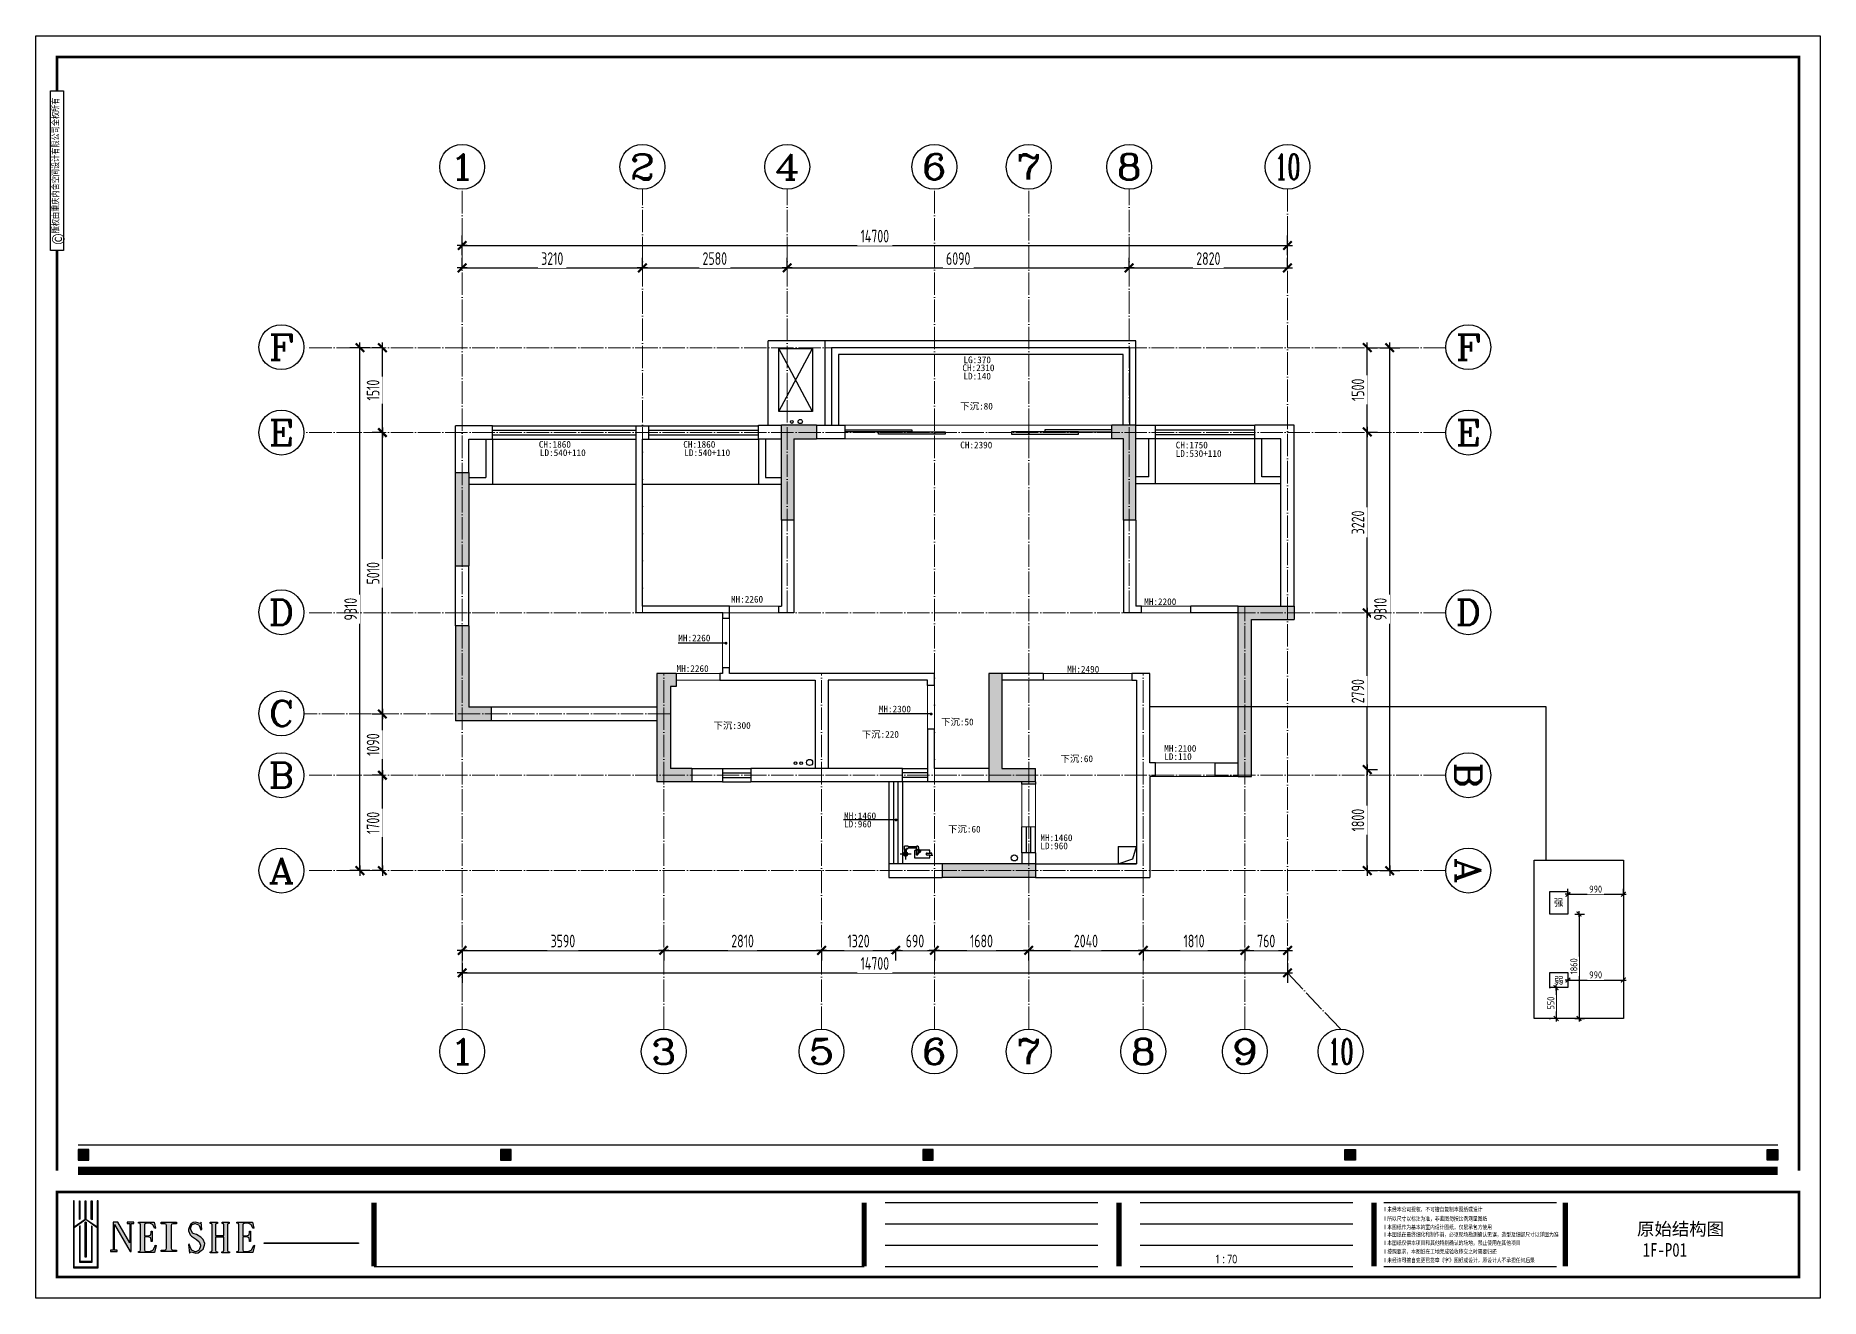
# Model space of a CAD drawing. Header units: inches. Extents: x -50945 to 250244, y -404780 to 18493.
# Drawn here: x 27755 to 59539, y -292400 to -269924 of the extents above; entities that cross this region are included whole.
import ezdxf
from ezdxf.enums import TextEntityAlignment as Align

# ---------------------------------------------------------------- set-up
doc = ezdxf.new("R2010")
doc.units = ezdxf.units.IN
doc.header["$MEASUREMENT"] = 0
doc.linetypes.add('DOTE', pattern=[2.42, 2, -0.2, 0.02, -0.2])
for name, color, linetype in [('0 @ 1 (1)', 7, 'Continuous'), ('15开关布置图-YJ', 2, 'Continuous'), ('AXIS', 1, 'Continuous'), ('AXIS_TEXT', 7, 'Continuous'), ('A图框', 7, 'Continuous'), ('D-ARCHI', 250, 'Continuous'), ('EVH 立面填充', 8, 'Continuous'), ('IBS-003-建筑窗框', 3, 'Continuous'), ('IBS-182-原建筑非承重墙', 150, 'Continuous'), ('IBS-200-原建筑承重墙柱', 200, 'Continuous'), ('IBS-63-原建筑窗', 63, 'Continuous'), ('IDS-002-门', 60, 'Continuous'), ('外标注', 50, 'Continuous')]:
    doc.layers.add(name, color=color, linetype=linetype)
doc.layers.add('门', color=65, linetype='Continuous', lineweight=13)
doc.styles.add('04.YBC-外标注3.0', font='SimSun.ttf', dxfattribs={"width": 0.8, "height": 3})
doc.styles.add('05.YBC-内标注2.5', font='SimSun.ttf', dxfattribs={"width": 0.8, "height": 2.5})
doc.styles.add('_TCH_AXIS', font='COMPLEX', dxfattribs={"bigfont": 'GBCBIG'})
doc.styles.add('CCD_DIM', font='archs.shx', dxfattribs={"width": 0.7})
doc.styles.add('COMPLEX', font='COMPLEX')
doc.styles.add('HBA-DIMT', font='ARCHS.SHX', dxfattribs={"width": 0.8})
doc.styles.get("Standard").update_dxf_attribs({"font": 'arial.ttf'})
doc.styles.add('宋体', font='SimSun.ttf', dxfattribs={"width": 0.8})
doc.dimstyles.new('1-50', dxfattribs={"dimscale": 50, "dimtxt": 2, "dimasz": 2, "dimexe": 2, "dimexo": 2, "dimgap": 0.6, "dimtad": 1, "dimdec": 0, "dimrnd": 10, "dimtxsty": 'CCD_DIM', "dimblk": 'ARCHTICK', "dimcen": 2.5, "dimclrd": 44, "dimclre": 44, "dimclrt": 50, "dimadec": 0, "dimazin": 0, "dimtfac": 1, "dimtdec": 0, "dimtmove": 0, "dimatfit": 3, "dimldrblk": 'OPEN90', "dimfxl": 7, "dimfxlon": 1, "dimarcsym": 0})
doc.dimstyles.new('HBA_40', dxfattribs={"dimscale": 50, "dimtxt": 2.5, "dimasz": 0.1, "dimexe": 2, "dimexo": 2.5, "dimgap": 0.6, "dimtad": 1, "dimdec": 0, "dimrnd": 5, "dimzin": 0, "dimtxsty": 'HBA-DIMT', "dimblk": 'HBA_DIMENSION_TICK', "dimblk1": 'HBA_DIMENSION_TICK', "dimblk2": 'HBA_DIMENSION_TICK', "dimcen": 0.125, "dimclrd": 44, "dimclre": 44, "dimclrt": 2, "dimadec": 0, "dimazin": 0, "dimtfac": 1, "dimtdec": 0, "dimtix": 1, "dimtmove": 1, "dimatfit": 3, "dimldrblk": 'HBA_Leader_Dot', "dimfxl": 0, "dimtvp": 1, "dimtfill": 1, "dimtolj": 1, "dimtzin": 0, "dimarcsym": 0})

msp = doc.modelspace()

# ---------------------------------------------------------------- texts
at = {"color": 253, "insert": (56375.54, -291416.55), "char_height": 242.1645, "attachment_point": 1, "style": '宋体'}
msp.add_mtext_dynamic_manual_height_columns('{\\fSimSun|b0|i0|c134|p2;1F-P01}', width=66.2668, gutter_width=16.21, heights=[0], dxfattribs=at)
at = {"layer": 'A图框', "insert": (56275.64, -291053.38), "char_height": 227.0292, "attachment_point": 1}
msp.add_mtext_dynamic_manual_height_columns('{\\fSimSun|b0|i0|c134|p2;原始结构图}', width=2770.8358, gutter_width=16.21, heights=[0], dxfattribs=at)
at = {"layer": 'IBS-63-原建筑窗', "style": '宋体'}
for s, p in [('CH:2310', (44259.74, -275895.62)), ('LG:370', (44278.68, -275753.73)), ('LD:140', (44278.68, -276044.16)), ('下沉:80', (44221.16, -276579.46)), ('CH:1860', (36716.21, -277258.67)), ('CH:1860', (39288.74, -277258.67)), ('CH:2390', (44221.16, -277270.88)), ('CH:1750', (48059.3, -277270.88)), ('LD:540+110', (36735.14, -277407.2)), ('LD:540+110', (39307.68, -277407.2)), ('LD:530+110', (48058.81, -277421.44)), ('MH:2260', (40139.34, -280016.16)), ('MH:2200', (47498.21, -280059.75)), ('MH:2260', (39200.38, -280705.78)), ('MH:2260', (39169.38, -281249.59)), ('MH:2490', (46126.38, -281261.22)), ('MH:2300', (42771.99, -281969.78)), ('下沉:300', (39827.29, -282263.2)), ('下沉:50', (43879.46, -282200.81)), ('下沉:220', (42466.4, -282421.79)), ('MH:2100', (47855.58, -282670.81)), ('下沉:60', (46005.28, -282855.25)), ('LD:110', (47855.09, -282816.51)), ('MH:1460', (42152.19, -283871.14)), ('LD:960', (42151.7, -284016.84)), ('下沉:60', (44003.3, -284108.55)), ('MH:1460', (45649, -284261.05)), ('LD:960', (45648.5, -284406.75)), ('强', (54795.35, -285414.94)), ('弱', (54797.58, -286803.49))]:
    msp.add_text(s, height=120, dxfattribs=at).set_placement(p)

# ---------------------------------------------------------------- blocks, each defined once
blk = doc.blocks.new('11')
at = {"layer": 'IBS-182-原建筑非承重墙'}
for p, q in [((140567, -1131), (140516, -1131)), ((140535, -1131), (140528, -1131)), ((140528, -1166), (140567, -1166)), ((140528, -1166), (140567, -1166)), ((140567, -1131), (140535, -1131)), ((140567, -1131), (140535, -1131)), ((140567, -1166), (140535, -1166)), ((140841, -1081), (140567, -1080)), ((140567, -1080), (140567, -1131)), ((140576, -1080), (140567, -1080)), ((140567, -1080), (140567, -1131)), ((140567, -1101), (140567, -1131)), ((140567, -1131), (140615, -1132)), ((140567, -1166), (140567, -1196)), ((140615, -1166), (140567, -1166)), ((140567, -1166), (140567, -1217)), ((140567, -1166), (140567, -1196)), ((140567, -1208), (140567, -1217)), ((140567, -1217), (140770, -1217)), ((140567, -1217), (140587, -1217)), ((140587, -1217), (140775, -1217)), ((140587, -1217), (140740, -1217)), ((140820, -1081), (140588, -1080)), ((140820, -1081), (140588, -1080)), ((140788, -1145), (140728, -1204)), ((140775, -1157), (140728, -1204)), ((140737, -1214), (140728, -1204)), ((140728, -1204), (140737, -1214)), ((140797, -1154), (140737, -1214)), ((140737, -1214), (140775, -1175)), ((140737, -1214), (140775, -1175)), ((140750, -1227), (140737, -1214)), ((140740, -1217), (140750, -1227)), ((140775, -1227), (140750, -1227)), ((140750, -1227), (140770, -1227)), ((140770, -1217), (140770, -1288)), ((140812, -1227), (140770, -1227)), ((140770, -1269), (140770, -1227)), ((140770, -1227), (140770, -1269)), ((140770, -1269), (140770, -1288)), ((140775, -1157), (140788, -1145)), ((140775, -1149), (140775, -1157)), ((140775, -1149), (140775, -1157)), ((140775, -1149), (140775, -1157)), ((140775, -1217), (140775, -1175)), ((140775, -1175), (140775, -1227)), ((140775, -1175), (140775, -1217)), ((140775, -1217), (140775, -1227)), ((140775, -1217), (140775, -1227)), ((140775, -1227), (140809, -1227)), ((140809, -1218), (140810, -1149)), ((140809, -1227), (140810, -1149)), ((140809, -1218), (140820, -1218)), ((140809, -1218), (140809, -1227)), ((140810, -1145), (140810, -1149)), ((140810, -1149), (140810, -1145)), ((140812, -1252), (140812, -1221)), ((140812, -1252), (140812, -1221)), ((140812, -1252), (140812, -1227)), ((140812, -1252), (140812, -1269)), ((140812, -1252), (140955, -1252)), ((140812, -1286), (140812, -1252)), ((140812, -1286), (140812, -1252)), ((140841, -1081), (140820, -1081)), ((140840, -1209), (140841, -1081)), ((140840, -1101), (140841, -1081)), ((140840, -1197), (140840, -1101)), ((140840, -1209), (140840, -1101)), ((140901, -1150), (141093, -1150)), ((140955, -1252), (140953, -1252)), ((140955, -1252), (140953, -1252)), ((140962, -1248), (140955, -1248)), ((140955, -1290), (140955, -1248)), ((140955, -1251), (140955, -1252)), ((140955, -1251), (140955, -1252)), ((140975, -1234), (140975, -1228)), ((140975, -1228), (140980, -1228)), ((140975, -1248), (140975, -1228)), ((140975, -1228), (141018, -1228)), ((140980, -1228), (140975, -1228)), ((140975, -1228), (140975, -1234)), ((140975, -1234), (140975, -1248)), ((140980, -1248), (140975, -1248)), ((140975, -1248), (140980, -1248)), ((140980, -1150), (140980, -1228)), ((140980, -1180), (140980, -1248)), ((140980, -1180), (140980, -1228)), ((140980, -1228), (141014, -1228)), ((140980, -1248), (140980, -1228)), ((140980, -1228), (141018, -1228)), ((140997, -1245), (140997, -1054)), ((141014, -1150), (141014, -1228)), ((141014, -1228), (141014, -1180)), ((141014, -1228), (141014, -1180)), ((141014, -1228), (141018, -1228)), ((141018, -1228), (141014, -1228)), ((141018, -1228), (141014, -1228)), ((141018, -1235), (141018, -1228)), ((141018, -1235), (141018, -1228)), ((141018, -1228), (141018, -1235)), ((141018, -1235), (141018, -1228)), ((141018, -1228), (141018, -1235)), ((141018, -1235), (141018, -1290)), ((140955, -1286), (140803, -1286)), ((140803, -1286), (140812, -1286)), ((140803, -1286), (140812, -1286)), ((140955, -1290), (140982, -1290)), ((140982, -1290), (141018, -1290))]:
    blk.add_line(p, q, dxfattribs=at)
blk.add_circle((140997, -1150), 34.9, dxfattribs=at)
for start, end in [(0, 180), (0, 180), (180, 240.5217), (180, 240.5217), (299.176, 0), (299.176, 0)]:
    blk.add_arc((140997, -1150), 34.9, start, end, dxfattribs=at)
for centre, major_axis, start_param, end_param in [((140553, -1149), (-17.5, -17.5), -1.141223, -0.024085), ((140540, -1140), (-6.72, -6.72), 4.378011, 6.612288), ((140531, -1157), (-6.72, -6.72), 1.236418, 3.470695), ((140588, -1101), (-14.5, 14.5), 5.495149, 7.065946), ((140587, -1196), (-14.5, 14.5), 0.78276, 2.353557), ((140615, -1149), (-12.1, -12.1), 0.78276, 3.924353), ((140791, -1269), (-15, 15), 0.78276, 2.986227), ((140793, -1149), (-12.1, 12.1), 3.924353, 7.065946), ((140793, -1149), (-4.6, -4.6), 1.568158, 4.709751), ((140791, -1269), (-15, 15), 2.986227, 3.924353), ((140820, -1101), (-14.5, -14.5), 2.353557, 3.924353), ((140820, -1197), (-14.5, -14.5), 0.78276, 2.353557), ((140962, -1234), (-9.66, 9.66), 2.353557, 3.924353), ((140997, -1150), (-12.1, 12.1), 4.709751, 10.992936)]:
    blk.add_ellipse(centre, major_axis=major_axis, ratio=1, start_param=start_param, end_param=end_param, dxfattribs=at)
at = {"layer": 'IBS-182-原建筑非承重墙', "extrusion": (0, 0, -1)}
for start_param, end_param in [(5.500425, 7.071221), (5.500425, 7.071221), (3.929629, 5.500425), (3.929629, 5.500425), (7.071221, 8.642018), (7.071221, 8.642018), (2.358832, 3.929629), (2.358832, 3.929629)]:
    blk.add_ellipse((140997, -1150), major_axis=(-12.1, 12.1), ratio=1, start_param=start_param, end_param=end_param, dxfattribs=at)
blk = doc.blocks.new('HBA_DIMENSION_TICK')
at = {"color": 0, "linetype": 'ByBlock'}
for p, q in [((-10, 0), (0, 0)), ((0, 0), (10, 0))]:
    blk.add_line(p, q, dxfattribs=at)
at = {"color": 50, "linetype": 'ByBlock'}
blk.add_solid([(-10, -7), (-7, -10), (7, 10), (10, 7)], dxfattribs=at)
blk = doc.blocks.new('*D254')
at = {"layer": 'Defpoints', "color": 0, "transparency": 16777216}
for p in [(35350, -285952), (38940, -285952), (38940, -286207)]:
    blk.add_point(p, dxfattribs=at)
at = {"layer": '外标注', "color": 44, "lineweight": -2, "transparency": 16777216}
for p, q in [((35350, -286177), (35350, -286387)), ((35359, -286207), (38931, -286207)), ((38940, -286177), (38940, -286387))]:
    blk.add_line(p, q, dxfattribs=at)
at = {"layer": '外标注', "color": 44, "lineweight": -2, "transparency": 16777216, "xscale": 9, "yscale": 9, "zscale": 9, "rotation": 180}
blk.add_blockref('HBA_DIMENSION_TICK', (35350, -286207), dxfattribs=at)
at = {"layer": '外标注', "color": 44, "lineweight": -2, "transparency": 16777216, "xscale": 9, "yscale": 9, "zscale": 9}
blk.add_blockref('HBA_DIMENSION_TICK', (38940, -286207), dxfattribs=at)
at = {"layer": '外标注', "color": 2, "transparency": 16777216, "insert": (37145, -286040), "char_height": 225, "attachment_point": 5, "style": 'HBA-DIMT', "bg_fill": 3, "box_fill_scale": 1.25, "bg_fill_color": 256, "bg_fill_true_color": 13158600, "bg_fill_transparency": 0}
blk.add_mtext('\\A1;3590', dxfattribs=at)
blk = doc.blocks.new('HBA_Leader_Dot')
at = {"color": 0, "linetype": 'ByBlock'}
blk.add_line((-5, 0), (-10, 0), dxfattribs=at)
at = {"color": 0, "linetype": 'ByBlock', "const_width": 5}
blk.add_lwpolyline([(-2.5, 0, 1), (2.5, 0, 1)], format="xyb", close=True, dxfattribs=at)
blk = doc.blocks.new('*D255')
at = {"layer": 'Defpoints', "color": 0, "transparency": 16777216}
for p in [(38940, -285952), (41750, -285952), (41750, -286207)]:
    blk.add_point(p, dxfattribs=at)
at = {"layer": '外标注', "color": 44, "lineweight": -2, "transparency": 16777216}
for p, q in [((38940, -286177), (38940, -286387)), ((38949, -286207), (41741, -286207)), ((41750, -286177), (41750, -286387))]:
    blk.add_line(p, q, dxfattribs=at)
at = {"layer": '外标注', "color": 44, "lineweight": -2, "transparency": 16777216, "xscale": 9, "yscale": 9, "zscale": 9, "rotation": 180}
blk.add_blockref('HBA_DIMENSION_TICK', (38940, -286207), dxfattribs=at)
at = {"layer": '外标注', "color": 44, "lineweight": -2, "transparency": 16777216, "xscale": 9, "yscale": 9, "zscale": 9}
blk.add_blockref('HBA_DIMENSION_TICK', (41750, -286207), dxfattribs=at)
at = {"layer": '外标注', "color": 2, "transparency": 16777216, "insert": (40345, -286040), "char_height": 225, "attachment_point": 5, "style": 'HBA-DIMT', "bg_fill": 3, "box_fill_scale": 1.25, "bg_fill_color": 256, "bg_fill_true_color": 13158600, "bg_fill_transparency": 0}
blk.add_mtext('\\A1;2810', dxfattribs=at)
blk = doc.blocks.new('*D256')
at = {"layer": 'Defpoints', "color": 0, "transparency": 16777216}
for p in [(41750, -285952), (43070, -285952), (43070, -286207)]:
    blk.add_point(p, dxfattribs=at)
at = {"layer": '外标注', "color": 44, "lineweight": -2, "transparency": 16777216}
for p, q in [((41750, -286177), (41750, -286387)), ((41759, -286207), (43061, -286207)), ((43070, -286177), (43070, -286387))]:
    blk.add_line(p, q, dxfattribs=at)
at = {"layer": '外标注', "color": 44, "lineweight": -2, "transparency": 16777216, "xscale": 9, "yscale": 9, "zscale": 9, "rotation": 180}
blk.add_blockref('HBA_DIMENSION_TICK', (41750, -286207), dxfattribs=at)
at = {"layer": '外标注', "color": 44, "lineweight": -2, "transparency": 16777216, "xscale": 9, "yscale": 9, "zscale": 9}
blk.add_blockref('HBA_DIMENSION_TICK', (43070, -286207), dxfattribs=at)
at = {"layer": '外标注', "color": 2, "transparency": 16777216, "insert": (42410, -286040), "char_height": 225, "attachment_point": 5, "style": 'HBA-DIMT', "bg_fill": 3, "box_fill_scale": 1.25, "bg_fill_color": 256, "bg_fill_true_color": 13158600, "bg_fill_transparency": 0}
blk.add_mtext('\\A1;1320', dxfattribs=at)
blk = doc.blocks.new('*D257')
at = {"layer": '外标注', "color": 44, "lineweight": -2, "transparency": 16777216}
for p, q in [((43070, -286177), (43070, -286387)), ((43079, -286207), (43751, -286207)), ((43760, -286177), (43760, -286387))]:
    blk.add_line(p, q, dxfattribs=at)
at = {"layer": '外标注', "color": 44, "lineweight": -2, "transparency": 16777216, "xscale": 9, "yscale": 9, "zscale": 9, "rotation": 180}
blk.add_blockref('HBA_DIMENSION_TICK', (43070, -286207), dxfattribs=at)
at = {"layer": '外标注', "color": 44, "lineweight": -2, "transparency": 16777216, "xscale": 9, "yscale": 9, "zscale": 9}
blk.add_blockref('HBA_DIMENSION_TICK', (43760, -286207), dxfattribs=at)
at = {"layer": '外标注', "color": 2, "transparency": 16777216, "insert": (43415, -286040), "char_height": 225, "attachment_point": 5, "style": 'HBA-DIMT', "bg_fill": 3, "box_fill_scale": 1.25, "bg_fill_color": 256, "bg_fill_true_color": 13158600, "bg_fill_transparency": 0}
blk.add_mtext('\\A1;690', dxfattribs=at)
at = {"layer": 'Defpoints', "color": 0, "transparency": 16777216}
for p in [(43070, -285952), (43760, -285952), (43760, -286207)]:
    blk.add_point(p, dxfattribs=at)
blk = doc.blocks.new('*D258')
at = {"layer": 'Defpoints', "color": 0, "transparency": 16777216}
for p in [(43760, -285952), (45440, -285952), (45440, -286207)]:
    blk.add_point(p, dxfattribs=at)
at = {"layer": '外标注', "color": 44, "lineweight": -2, "transparency": 16777216}
for p, q in [((43760, -286177), (43760, -286387)), ((43769, -286207), (45431, -286207)), ((45440, -286177), (45440, -286387))]:
    blk.add_line(p, q, dxfattribs=at)
at = {"layer": '外标注', "color": 44, "lineweight": -2, "transparency": 16777216, "xscale": 9, "yscale": 9, "zscale": 9, "rotation": 180}
blk.add_blockref('HBA_DIMENSION_TICK', (43760, -286207), dxfattribs=at)
at = {"layer": '外标注', "color": 44, "lineweight": -2, "transparency": 16777216, "xscale": 9, "yscale": 9, "zscale": 9}
blk.add_blockref('HBA_DIMENSION_TICK', (45440, -286207), dxfattribs=at)
at = {"layer": '外标注', "color": 2, "transparency": 16777216, "insert": (44600, -286040), "char_height": 225, "attachment_point": 5, "style": 'HBA-DIMT', "bg_fill": 3, "box_fill_scale": 1.25, "bg_fill_color": 256, "bg_fill_true_color": 13158600, "bg_fill_transparency": 0}
blk.add_mtext('\\A1;1680', dxfattribs=at)
blk = doc.blocks.new('*D259')
at = {"layer": 'Defpoints', "color": 0, "transparency": 16777216}
for p in [(45440, -285952), (47480, -285952), (47480, -286207)]:
    blk.add_point(p, dxfattribs=at)
at = {"layer": '外标注', "color": 44, "lineweight": -2, "transparency": 16777216}
for p, q in [((45440, -286177), (45440, -286387)), ((45449, -286207), (47471, -286207)), ((47480, -286177), (47480, -286387))]:
    blk.add_line(p, q, dxfattribs=at)
at = {"layer": '外标注', "color": 44, "lineweight": -2, "transparency": 16777216, "xscale": 9, "yscale": 9, "zscale": 9, "rotation": 180}
blk.add_blockref('HBA_DIMENSION_TICK', (45440, -286207), dxfattribs=at)
at = {"layer": '外标注', "color": 44, "lineweight": -2, "transparency": 16777216, "xscale": 9, "yscale": 9, "zscale": 9}
blk.add_blockref('HBA_DIMENSION_TICK', (47480, -286207), dxfattribs=at)
at = {"layer": '外标注', "color": 2, "transparency": 16777216, "insert": (46460, -286040), "char_height": 225, "attachment_point": 5, "style": 'HBA-DIMT', "bg_fill": 3, "box_fill_scale": 1.25, "bg_fill_color": 256, "bg_fill_true_color": 13158600, "bg_fill_transparency": 0}
blk.add_mtext('\\A1;2040', dxfattribs=at)
blk = doc.blocks.new('*D260')
at = {"layer": 'Defpoints', "color": 0, "transparency": 16777216}
for p in [(47480, -285952), (49290, -285952), (49290, -286207)]:
    blk.add_point(p, dxfattribs=at)
at = {"layer": '外标注', "color": 44, "lineweight": -2, "transparency": 16777216}
for p, q in [((47480, -286177), (47480, -286387)), ((47489, -286207), (49281, -286207)), ((49290, -286177), (49290, -286387))]:
    blk.add_line(p, q, dxfattribs=at)
at = {"layer": '外标注', "color": 44, "lineweight": -2, "transparency": 16777216, "xscale": 9, "yscale": 9, "zscale": 9, "rotation": 180}
blk.add_blockref('HBA_DIMENSION_TICK', (47480, -286207), dxfattribs=at)
at = {"layer": '外标注', "color": 44, "lineweight": -2, "transparency": 16777216, "xscale": 9, "yscale": 9, "zscale": 9}
blk.add_blockref('HBA_DIMENSION_TICK', (49290, -286207), dxfattribs=at)
at = {"layer": '外标注', "color": 2, "transparency": 16777216, "insert": (48385, -286040), "char_height": 225, "attachment_point": 5, "style": 'HBA-DIMT', "bg_fill": 3, "box_fill_scale": 1.25, "bg_fill_color": 256, "bg_fill_true_color": 13158600, "bg_fill_transparency": 0}
blk.add_mtext('\\A1;1810', dxfattribs=at)
blk = doc.blocks.new('*D261')
at = {"layer": 'Defpoints', "color": 0, "transparency": 16777216}
for p in [(49290, -285952), (50050, -285952), (50050, -286207)]:
    blk.add_point(p, dxfattribs=at)
at = {"layer": '外标注', "color": 44, "lineweight": -2, "transparency": 16777216}
for p, q in [((49290, -286177), (49290, -286387)), ((49299, -286207), (50041, -286207)), ((50050, -286177), (50050, -286387))]:
    blk.add_line(p, q, dxfattribs=at)
at = {"layer": '外标注', "color": 44, "lineweight": -2, "transparency": 16777216, "xscale": 9, "yscale": 9, "zscale": 9, "rotation": 180}
blk.add_blockref('HBA_DIMENSION_TICK', (49290, -286207), dxfattribs=at)
at = {"layer": '外标注', "color": 44, "lineweight": -2, "transparency": 16777216, "xscale": 9, "yscale": 9, "zscale": 9}
blk.add_blockref('HBA_DIMENSION_TICK', (50050, -286207), dxfattribs=at)
at = {"layer": '外标注', "color": 2, "transparency": 16777216, "insert": (49670, -286040), "char_height": 225, "attachment_point": 5, "style": 'HBA-DIMT', "bg_fill": 3, "box_fill_scale": 1.25, "bg_fill_color": 256, "bg_fill_true_color": 13158600, "bg_fill_transparency": 0}
blk.add_mtext('\\A1;760', dxfattribs=at)
blk = doc.blocks.new('*D262')
at = {"layer": 'Defpoints', "color": 0, "transparency": 16777216}
for p in [(35350, -286207), (50050, -286207), (50050, -286607)]:
    blk.add_point(p, dxfattribs=at)
at = {"layer": '外标注', "color": 44, "lineweight": -2, "transparency": 16777216}
for p, q in [((35350, -286432), (35350, -286787)), ((35359, -286607), (50041, -286607)), ((50050, -286432), (50050, -286787))]:
    blk.add_line(p, q, dxfattribs=at)
at = {"layer": '外标注', "color": 44, "lineweight": -2, "transparency": 16777216, "xscale": 9, "yscale": 9, "zscale": 9, "rotation": 180}
blk.add_blockref('HBA_DIMENSION_TICK', (35350, -286607), dxfattribs=at)
at = {"layer": '外标注', "color": 44, "lineweight": -2, "transparency": 16777216, "xscale": 9, "yscale": 9, "zscale": 9}
blk.add_blockref('HBA_DIMENSION_TICK', (50050, -286607), dxfattribs=at)
at = {"layer": '外标注', "color": 2, "transparency": 16777216, "insert": (42700, -286440), "char_height": 225, "attachment_point": 5, "style": 'HBA-DIMT', "bg_fill": 3, "box_fill_scale": 1.25, "bg_fill_color": 256, "bg_fill_true_color": 13158600, "bg_fill_transparency": 0}
blk.add_mtext('\\A1;14700', dxfattribs=at)
blk = doc.blocks.new('*D263')
at = {"layer": 'Defpoints', "color": 0, "transparency": 16777216}
for p in [(51229, -282989), (51470, -282989), (51229, -284787)]:
    blk.add_point(p, dxfattribs=at)
at = {"layer": '外标注', "color": 44, "lineweight": -2, "transparency": 16777216}
for p, q in [((51454, -282989), (51650, -282989)), ((51470, -284778), (51470, -282998)), ((51454, -284787), (51650, -284787))]:
    blk.add_line(p, q, dxfattribs=at)
at = {"layer": '外标注', "color": 44, "lineweight": -2, "transparency": 16777216, "xscale": 9, "yscale": 9, "zscale": 9}
for p, rotation in [((51470, -282989), 90), ((51470, -284787), 270)]:
    blk.add_blockref('HBA_DIMENSION_TICK', p, dxfattribs=dict(at, rotation=rotation))
at = {"layer": '外标注', "color": 2, "transparency": 16777216, "insert": (51304, -283888), "char_height": 225, "attachment_point": 5, "rotation": 90, "style": 'HBA-DIMT', "bg_fill": 3, "box_fill_scale": 1.25, "bg_fill_color": 256, "bg_fill_true_color": 13158600, "bg_fill_transparency": 0}
blk.add_mtext('\\A1;1800', dxfattribs=at)
blk = doc.blocks.new('*D264')
at = {"layer": 'Defpoints', "color": 0, "transparency": 16777216}
for p in [(51229, -280199), (51470, -280199), (51229, -282989)]:
    blk.add_point(p, dxfattribs=at)
at = {"layer": '外标注', "color": 44, "lineweight": -2, "transparency": 16777216}
for p, q in [((51454, -280199), (51650, -280199)), ((51470, -282980), (51470, -280208)), ((51454, -282989), (51650, -282989))]:
    blk.add_line(p, q, dxfattribs=at)
at = {"layer": '外标注', "color": 44, "lineweight": -2, "transparency": 16777216, "xscale": 9, "yscale": 9, "zscale": 9}
for p, rotation in [((51470, -280199), 90), ((51470, -282989), 270)]:
    blk.add_blockref('HBA_DIMENSION_TICK', p, dxfattribs=dict(at, rotation=rotation))
at = {"layer": '外标注', "color": 2, "transparency": 16777216, "insert": (51304, -281594), "char_height": 225, "attachment_point": 5, "rotation": 90, "style": 'HBA-DIMT', "bg_fill": 3, "box_fill_scale": 1.25, "bg_fill_color": 256, "bg_fill_true_color": 13158600, "bg_fill_transparency": 0}
blk.add_mtext('\\A1;2790', dxfattribs=at)
blk = doc.blocks.new('*D265')
at = {"layer": 'Defpoints', "color": 0, "transparency": 16777216}
for p in [(51229, -276979), (51470, -276979), (51229, -280199)]:
    blk.add_point(p, dxfattribs=at)
at = {"layer": '外标注', "color": 44, "lineweight": -2, "transparency": 16777216}
for p, q in [((51454, -276979), (51650, -276979)), ((51470, -280190), (51470, -276988)), ((51454, -280199), (51650, -280199))]:
    blk.add_line(p, q, dxfattribs=at)
at = {"layer": '外标注', "color": 44, "lineweight": -2, "transparency": 16777216, "xscale": 9, "yscale": 9, "zscale": 9}
for p, rotation in [((51470, -276979), 90), ((51470, -280199), 270)]:
    blk.add_blockref('HBA_DIMENSION_TICK', p, dxfattribs=dict(at, rotation=rotation))
at = {"layer": '外标注', "color": 2, "transparency": 16777216, "insert": (51304, -278589), "char_height": 225, "attachment_point": 5, "rotation": 90, "style": 'HBA-DIMT', "bg_fill": 3, "box_fill_scale": 1.25, "bg_fill_color": 256, "bg_fill_true_color": 13158600, "bg_fill_transparency": 0}
blk.add_mtext('\\A1;3220', dxfattribs=at)
blk = doc.blocks.new('*D266')
at = {"layer": 'Defpoints', "color": 0, "transparency": 16777216}
for p in [(51229, -275478), (51470, -275478), (51229, -276979)]:
    blk.add_point(p, dxfattribs=at)
at = {"layer": '外标注', "color": 44, "lineweight": -2, "transparency": 16777216}
for p, q in [((51454, -275478), (51650, -275478)), ((51470, -276970), (51470, -275487)), ((51454, -276979), (51650, -276979))]:
    blk.add_line(p, q, dxfattribs=at)
at = {"layer": '外标注', "color": 44, "lineweight": -2, "transparency": 16777216, "xscale": 9, "yscale": 9, "zscale": 9}
for p, rotation in [((51470, -275478), 90), ((51470, -276979), 270)]:
    blk.add_blockref('HBA_DIMENSION_TICK', p, dxfattribs=dict(at, rotation=rotation))
at = {"layer": '外标注', "color": 2, "transparency": 16777216, "insert": (51304, -276228), "char_height": 225, "attachment_point": 5, "rotation": 90, "style": 'HBA-DIMT', "bg_fill": 3, "box_fill_scale": 1.25, "bg_fill_color": 256, "bg_fill_true_color": 13158600, "bg_fill_transparency": 0}
blk.add_mtext('\\A1;1500', dxfattribs=at)
blk = doc.blocks.new('*D267')
at = {"layer": 'Defpoints', "color": 0, "transparency": 16777216}
for p in [(51470, -275478), (51870, -275478), (51470, -284787)]:
    blk.add_point(p, dxfattribs=at)
at = {"layer": '外标注', "color": 44, "lineweight": -2, "transparency": 16777216}
for p, q in [((51695, -275478), (52050, -275478)), ((51870, -284778), (51870, -275487)), ((51695, -284787), (52050, -284787))]:
    blk.add_line(p, q, dxfattribs=at)
at = {"layer": '外标注', "color": 44, "lineweight": -2, "transparency": 16777216, "xscale": 9, "yscale": 9, "zscale": 9}
for p, rotation in [((51870, -275478), 90), ((51870, -284787), 270)]:
    blk.add_blockref('HBA_DIMENSION_TICK', p, dxfattribs=dict(at, rotation=rotation))
at = {"layer": '外标注', "color": 2, "transparency": 16777216, "insert": (51704, -280133), "char_height": 225, "attachment_point": 5, "rotation": 90, "style": 'HBA-DIMT', "bg_fill": 3, "box_fill_scale": 1.25, "bg_fill_color": 256, "bg_fill_true_color": 13158600, "bg_fill_transparency": 0}
blk.add_mtext('\\A1;9310', dxfattribs=at)
blk = doc.blocks.new('*D268')
at = {"layer": 'Defpoints', "color": 0, "transparency": 16777216}
for p in [(35350, -274283), (38560, -274058), (38560, -274283)]:
    blk.add_point(p, dxfattribs=at)
at = {"layer": '外标注', "color": 44, "lineweight": -2, "transparency": 16777216}
for p, q in [((35350, -274058), (35350, -273878)), ((38560, -274058), (38560, -273878)), ((35359, -274058), (38551, -274058))]:
    blk.add_line(p, q, dxfattribs=at)
at = {"layer": '外标注', "color": 44, "lineweight": -2, "transparency": 16777216, "xscale": 9, "yscale": 9, "zscale": 9, "rotation": 180}
blk.add_blockref('HBA_DIMENSION_TICK', (35350, -274058), dxfattribs=at)
at = {"layer": '外标注', "color": 44, "lineweight": -2, "transparency": 16777216, "xscale": 9, "yscale": 9, "zscale": 9}
blk.add_blockref('HBA_DIMENSION_TICK', (38560, -274058), dxfattribs=at)
at = {"layer": '外标注', "color": 2, "transparency": 16777216, "insert": (36955, -273892), "char_height": 225, "attachment_point": 5, "style": 'HBA-DIMT', "bg_fill": 3, "box_fill_scale": 1.25, "bg_fill_color": 256, "bg_fill_true_color": 13158600, "bg_fill_transparency": 0}
blk.add_mtext('\\A1;3210', dxfattribs=at)
blk = doc.blocks.new('*D269')
at = {"layer": 'Defpoints', "color": 0, "transparency": 16777216}
for p in [(38560, -274283), (41140, -274058), (41140, -274283)]:
    blk.add_point(p, dxfattribs=at)
at = {"layer": '外标注', "color": 44, "lineweight": -2, "transparency": 16777216}
for p, q in [((38560, -274058), (38560, -273878)), ((41140, -274058), (41140, -273878)), ((38569, -274058), (41131, -274058))]:
    blk.add_line(p, q, dxfattribs=at)
at = {"layer": '外标注', "color": 44, "lineweight": -2, "transparency": 16777216, "xscale": 9, "yscale": 9, "zscale": 9, "rotation": 180}
blk.add_blockref('HBA_DIMENSION_TICK', (38560, -274058), dxfattribs=at)
at = {"layer": '外标注', "color": 44, "lineweight": -2, "transparency": 16777216, "xscale": 9, "yscale": 9, "zscale": 9}
blk.add_blockref('HBA_DIMENSION_TICK', (41140, -274058), dxfattribs=at)
at = {"layer": '外标注', "color": 2, "transparency": 16777216, "insert": (39850, -273892), "char_height": 225, "attachment_point": 5, "style": 'HBA-DIMT', "bg_fill": 3, "box_fill_scale": 1.25, "bg_fill_color": 256, "bg_fill_true_color": 13158600, "bg_fill_transparency": 0}
blk.add_mtext('\\A1;2580', dxfattribs=at)
blk = doc.blocks.new('*D270')
at = {"layer": 'Defpoints', "color": 0, "transparency": 16777216}
for p in [(41140, -274283), (47230, -274058), (47230, -274283)]:
    blk.add_point(p, dxfattribs=at)
at = {"layer": '外标注', "color": 44, "lineweight": -2, "transparency": 16777216}
for p, q in [((41140, -274058), (41140, -273878)), ((47230, -274058), (47230, -273878)), ((41149, -274058), (47221, -274058))]:
    blk.add_line(p, q, dxfattribs=at)
at = {"layer": '外标注', "color": 44, "lineweight": -2, "transparency": 16777216, "xscale": 9, "yscale": 9, "zscale": 9, "rotation": 180}
blk.add_blockref('HBA_DIMENSION_TICK', (41140, -274058), dxfattribs=at)
at = {"layer": '外标注', "color": 44, "lineweight": -2, "transparency": 16777216, "xscale": 9, "yscale": 9, "zscale": 9}
blk.add_blockref('HBA_DIMENSION_TICK', (47230, -274058), dxfattribs=at)
at = {"layer": '外标注', "color": 2, "transparency": 16777216, "insert": (44185, -273892), "char_height": 225, "attachment_point": 5, "style": 'HBA-DIMT', "bg_fill": 3, "box_fill_scale": 1.25, "bg_fill_color": 256, "bg_fill_true_color": 13158600, "bg_fill_transparency": 0}
blk.add_mtext('\\A1;6090', dxfattribs=at)
blk = doc.blocks.new('*D271')
at = {"layer": 'Defpoints', "color": 0, "transparency": 16777216}
for p in [(47230, -274283), (50050, -274058), (50050, -274283)]:
    blk.add_point(p, dxfattribs=at)
at = {"layer": '外标注', "color": 44, "lineweight": -2, "transparency": 16777216}
for p, q in [((47230, -274058), (47230, -273878)), ((50050, -274058), (50050, -273878)), ((47239, -274058), (50041, -274058))]:
    blk.add_line(p, q, dxfattribs=at)
at = {"layer": '外标注', "color": 44, "lineweight": -2, "transparency": 16777216, "xscale": 9, "yscale": 9, "zscale": 9, "rotation": 180}
blk.add_blockref('HBA_DIMENSION_TICK', (47230, -274058), dxfattribs=at)
at = {"layer": '外标注', "color": 44, "lineweight": -2, "transparency": 16777216, "xscale": 9, "yscale": 9, "zscale": 9}
blk.add_blockref('HBA_DIMENSION_TICK', (50050, -274058), dxfattribs=at)
at = {"layer": '外标注', "color": 2, "transparency": 16777216, "insert": (48640, -273892), "char_height": 225, "attachment_point": 5, "style": 'HBA-DIMT', "bg_fill": 3, "box_fill_scale": 1.25, "bg_fill_color": 256, "bg_fill_true_color": 13158600, "bg_fill_transparency": 0}
blk.add_mtext('\\A1;2820', dxfattribs=at)
blk = doc.blocks.new('*D272')
at = {"layer": 'Defpoints', "color": 0, "transparency": 16777216}
for p in [(50050, -273658), (35350, -274058), (50050, -274058)]:
    blk.add_point(p, dxfattribs=at)
at = {"layer": '外标注', "color": 44, "lineweight": -2, "transparency": 16777216}
for p, q in [((35350, -273833), (35350, -273478)), ((35359, -273658), (50041, -273658)), ((50050, -273833), (50050, -273478))]:
    blk.add_line(p, q, dxfattribs=at)
at = {"layer": '外标注', "color": 44, "lineweight": -2, "transparency": 16777216, "xscale": 9, "yscale": 9, "zscale": 9, "rotation": 180}
blk.add_blockref('HBA_DIMENSION_TICK', (35350, -273658), dxfattribs=at)
at = {"layer": '外标注', "color": 44, "lineweight": -2, "transparency": 16777216, "xscale": 9, "yscale": 9, "zscale": 9}
blk.add_blockref('HBA_DIMENSION_TICK', (50050, -273658), dxfattribs=at)
at = {"layer": '外标注', "color": 2, "transparency": 16777216, "insert": (42700, -273492), "char_height": 225, "attachment_point": 5, "style": 'HBA-DIMT', "bg_fill": 3, "box_fill_scale": 1.25, "bg_fill_color": 256, "bg_fill_true_color": 13158600, "bg_fill_transparency": 0}
blk.add_mtext('\\A1;14700', dxfattribs=at)
blk = doc.blocks.new('*D273')
at = {"layer": 'Defpoints', "color": 0, "transparency": 16777216}
for p in [(33930, -283089), (34132, -283089), (34132, -284787)]:
    blk.add_point(p, dxfattribs=at)
at = {"layer": '外标注', "color": 44, "lineweight": -2, "transparency": 16777216}
for p, q in [((33930, -283089), (33750, -283089)), ((33930, -284778), (33930, -283098)), ((33930, -284787), (33750, -284787))]:
    blk.add_line(p, q, dxfattribs=at)
at = {"layer": '外标注', "color": 44, "lineweight": -2, "transparency": 16777216, "xscale": 9, "yscale": 9, "zscale": 9}
for p, rotation in [((33930, -283089), 90), ((33930, -284787), 270)]:
    blk.add_blockref('HBA_DIMENSION_TICK', p, dxfattribs=dict(at, rotation=rotation))
at = {"layer": '外标注', "color": 2, "transparency": 16777216, "insert": (33764, -283938), "char_height": 225, "attachment_point": 5, "rotation": 90, "style": 'HBA-DIMT', "bg_fill": 3, "box_fill_scale": 1.25, "bg_fill_color": 256, "bg_fill_true_color": 13158600, "bg_fill_transparency": 0}
blk.add_mtext('\\A1;1700', dxfattribs=at)
blk = doc.blocks.new('*D274')
at = {"layer": 'Defpoints', "color": 0, "transparency": 16777216}
for p in [(33930, -281999), (34132, -281999), (34132, -283089)]:
    blk.add_point(p, dxfattribs=at)
at = {"layer": '外标注', "color": 44, "lineweight": -2, "transparency": 16777216}
for p, q in [((33930, -281999), (33750, -281999)), ((33930, -283080), (33930, -282008)), ((33930, -283089), (33750, -283089))]:
    blk.add_line(p, q, dxfattribs=at)
at = {"layer": '外标注', "color": 44, "lineweight": -2, "transparency": 16777216, "xscale": 9, "yscale": 9, "zscale": 9}
for p, rotation in [((33930, -281999), 90), ((33930, -283089), 270)]:
    blk.add_blockref('HBA_DIMENSION_TICK', p, dxfattribs=dict(at, rotation=rotation))
at = {"layer": '外标注', "color": 2, "transparency": 16777216, "insert": (33764, -282544), "char_height": 225, "attachment_point": 5, "rotation": 90, "style": 'HBA-DIMT', "bg_fill": 3, "box_fill_scale": 1.25, "bg_fill_color": 256, "bg_fill_true_color": 13158600, "bg_fill_transparency": 0}
blk.add_mtext('\\A1;1090', dxfattribs=at)
blk = doc.blocks.new('*D275')
at = {"layer": 'Defpoints', "color": 0, "transparency": 16777216}
for p in [(33930, -276989), (34132, -276989), (34132, -281999)]:
    blk.add_point(p, dxfattribs=at)
at = {"layer": '外标注', "color": 44, "lineweight": -2, "transparency": 16777216}
for p, q in [((33930, -276989), (33750, -276989)), ((33930, -281990), (33930, -276998)), ((33930, -281999), (33750, -281999))]:
    blk.add_line(p, q, dxfattribs=at)
at = {"layer": '外标注', "color": 44, "lineweight": -2, "transparency": 16777216, "xscale": 9, "yscale": 9, "zscale": 9}
for p, rotation in [((33930, -276989), 90), ((33930, -281999), 270)]:
    blk.add_blockref('HBA_DIMENSION_TICK', p, dxfattribs=dict(at, rotation=rotation))
at = {"layer": '外标注', "color": 2, "transparency": 16777216, "insert": (33764, -279494), "char_height": 225, "attachment_point": 5, "rotation": 90, "style": 'HBA-DIMT', "bg_fill": 3, "box_fill_scale": 1.25, "bg_fill_color": 256, "bg_fill_true_color": 13158600, "bg_fill_transparency": 0}
blk.add_mtext('\\A1;5010', dxfattribs=at)
blk = doc.blocks.new('*D276')
at = {"layer": 'Defpoints', "color": 0, "transparency": 16777216}
for p in [(33930, -275478), (34132, -275478), (34132, -276989)]:
    blk.add_point(p, dxfattribs=at)
at = {"layer": '外标注', "color": 44, "lineweight": -2, "transparency": 16777216}
for p, q in [((33930, -275478), (33750, -275478)), ((33930, -276980), (33930, -275487)), ((33930, -276989), (33750, -276989))]:
    blk.add_line(p, q, dxfattribs=at)
at = {"layer": '外标注', "color": 44, "lineweight": -2, "transparency": 16777216, "xscale": 9, "yscale": 9, "zscale": 9}
for p, rotation in [((33930, -275478), 90), ((33930, -276989), 270)]:
    blk.add_blockref('HBA_DIMENSION_TICK', p, dxfattribs=dict(at, rotation=rotation))
at = {"layer": '外标注', "color": 2, "transparency": 16777216, "insert": (33764, -276233), "char_height": 225, "attachment_point": 5, "rotation": 90, "style": 'HBA-DIMT', "bg_fill": 3, "box_fill_scale": 1.25, "bg_fill_color": 256, "bg_fill_true_color": 13158600, "bg_fill_transparency": 0}
blk.add_mtext('\\A1;1510', dxfattribs=at)
blk = doc.blocks.new('*D277')
at = {"layer": 'Defpoints', "color": 0, "transparency": 16777216}
for p in [(33530, -275478), (33930, -275478), (33930, -284787)]:
    blk.add_point(p, dxfattribs=at)
at = {"layer": '外标注', "color": 44, "lineweight": -2, "transparency": 16777216}
for p, q in [((33705, -275478), (33350, -275478)), ((33530, -284778), (33530, -275487)), ((33705, -284787), (33350, -284787))]:
    blk.add_line(p, q, dxfattribs=at)
at = {"layer": '外标注', "color": 44, "lineweight": -2, "transparency": 16777216, "xscale": 9, "yscale": 9, "zscale": 9}
for p, rotation in [((33530, -275478), 90), ((33530, -284787), 270)]:
    blk.add_blockref('HBA_DIMENSION_TICK', p, dxfattribs=dict(at, rotation=rotation))
at = {"layer": '外标注', "color": 2, "transparency": 16777216, "insert": (33364, -280133), "char_height": 225, "attachment_point": 5, "rotation": 90, "style": 'HBA-DIMT', "bg_fill": 3, "box_fill_scale": 1.25, "bg_fill_color": 256, "bg_fill_true_color": 13158600, "bg_fill_transparency": 0}
blk.add_mtext('\\A1;9310', dxfattribs=at)
blk = doc.blocks.new('_AXISO')
blk.add_circle((0, 0), 0.5)
at = {"layer": 'AXIS_TEXT', "style": 'COMPLEX', "width": 1.041667}
blk.add_attdef('A', text='', height=0.56, dxfattribs=at).set_placement((-0.25, -0.28), (0.25, -0.28), align=Align.FIT)
blk = doc.blocks.new('_ArchTick')
at = {"color": 0, "linetype": 'ByBlock', "const_width": 0.15}
blk.add_lwpolyline([(-0.5, -0.5), (0.5, 0.5)], dxfattribs=at)
blk = doc.blocks.new('*D302')
at = {"color": 44, "lineweight": -2, "transparency": 16777216}
for p, q in [((54708, -286870), (54733, -286870)), ((54833, -286875), (54833, -287415)), ((54708, -287420), (54733, -287420))]:
    blk.add_line(p, q, dxfattribs=at)
at = {"color": 44, "lineweight": -2, "transparency": 16777216, "xscale": 5, "yscale": 5, "zscale": 5}
for p, rotation in [((54833, -286870), 90), ((54833, -287420), 270)]:
    blk.add_blockref('HBA_DIMENSION_TICK', p, dxfattribs=dict(at, rotation=rotation))
at = {"color": 2, "transparency": 16777216, "insert": (54740, -287145), "char_height": 125, "attachment_point": 5, "rotation": 90, "style": 'HBA-DIMT', "bg_fill": 3, "box_fill_scale": 1.25, "bg_fill_color": 256, "bg_fill_true_color": 13158600, "bg_fill_transparency": 0}
blk.add_mtext('\\A1;550', dxfattribs=at)
at = {"layer": 'Defpoints', "color": 0, "transparency": 16777216}
for p in [(54833, -286870), (54833, -287420), (54833, -287420)]:
    blk.add_point(p, dxfattribs=at)
blk = doc.blocks.new('*D303')
at = {"color": 44, "lineweight": -2, "transparency": 16777216}
for p, q in [((55043, -286610), (55043, -286635)), ((56033, -286610), (56033, -286635)), ((55048, -286735), (56028, -286735))]:
    blk.add_line(p, q, dxfattribs=at)
at = {"layer": 'Defpoints', "color": 0, "transparency": 16777216}
for p in [(55043, -286735), (56033, -286735), (56033, -286735)]:
    blk.add_point(p, dxfattribs=at)
at = {"color": 44, "lineweight": -2, "transparency": 16777216, "xscale": 5, "yscale": 5, "zscale": 5, "rotation": 180}
blk.add_blockref('HBA_DIMENSION_TICK', (55043, -286735), dxfattribs=at)
at = {"color": 44, "lineweight": -2, "transparency": 16777216, "xscale": 5, "yscale": 5, "zscale": 5}
blk.add_blockref('HBA_DIMENSION_TICK', (56033, -286735), dxfattribs=at)
at = {"color": 2, "transparency": 16777216, "insert": (55538, -286643), "char_height": 125, "attachment_point": 5, "style": 'HBA-DIMT', "bg_fill": 3, "box_fill_scale": 1.25, "bg_fill_color": 256, "bg_fill_true_color": 13158600, "bg_fill_transparency": 0}
blk.add_mtext('\\A1;990', dxfattribs=at)
blk = doc.blocks.new('*D304')
at = {"color": 44, "lineweight": -2, "transparency": 16777216}
for p, q in [((55168, -285560), (55342, -285560)), ((55242, -285565), (55242, -287415)), ((55168, -287420), (55342, -287420))]:
    blk.add_line(p, q, dxfattribs=at)
at = {"layer": 'Defpoints', "color": 0, "transparency": 16777216}
for p in [(55043, -285560), (55043, -287420), (55242, -287420)]:
    blk.add_point(p, dxfattribs=at)
at = {"color": 44, "lineweight": -2, "transparency": 16777216, "xscale": 5, "yscale": 5, "zscale": 5}
for p, rotation in [((55242, -285560), 90), ((55242, -287420), 270)]:
    blk.add_blockref('HBA_DIMENSION_TICK', p, dxfattribs=dict(at, rotation=rotation))
at = {"color": 2, "transparency": 16777216, "insert": (55150, -286490), "char_height": 125, "attachment_point": 5, "rotation": 90, "style": 'HBA-DIMT', "bg_fill": 3, "box_fill_scale": 1.25, "bg_fill_color": 256, "bg_fill_true_color": 13158600, "bg_fill_transparency": 0}
blk.add_mtext('\\A1;1860', dxfattribs=at)
blk = doc.blocks.new('*D305')
at = {"color": 44, "lineweight": -2, "transparency": 16777216}
for p, q in [((55043, -285235), (55043, -285109)), ((55048, -285209), (56028, -285209)), ((56033, -285235), (56033, -285109))]:
    blk.add_line(p, q, dxfattribs=at)
at = {"layer": 'Defpoints', "color": 0, "transparency": 16777216}
for p in [(55043, -285360), (56033, -285209), (56033, -285360)]:
    blk.add_point(p, dxfattribs=at)
at = {"color": 44, "lineweight": -2, "transparency": 16777216, "xscale": 5, "yscale": 5, "zscale": 5, "rotation": 180}
blk.add_blockref('HBA_DIMENSION_TICK', (55043, -285209), dxfattribs=at)
at = {"color": 44, "lineweight": -2, "transparency": 16777216, "xscale": 5, "yscale": 5, "zscale": 5}
blk.add_blockref('HBA_DIMENSION_TICK', (56033, -285209), dxfattribs=at)
at = {"color": 2, "transparency": 16777216, "insert": (55538, -285116), "char_height": 125, "attachment_point": 5, "style": 'HBA-DIMT', "bg_fill": 3, "box_fill_scale": 1.25, "bg_fill_color": 256, "bg_fill_true_color": 13158600, "bg_fill_transparency": 0}
blk.add_mtext('\\A1;990', dxfattribs=at)
blk = doc.blocks.new('gegwe')
h = blk.add_hatch(color=9)
h.paths.add_polyline_path([(189652, -49616), (189652, -49028), (189629, -49028), (189629, -49617), (189269, -49867), (189269, -49028), (189267, -49028), (189246, -49028), (189246, -51182), (190039, -51182), (190039, -49027), (190014, -49027), (190014, -49865), (190014, -49868)])
h.paths.add_polyline_path([(190014, -49898), (190014, -51161), (189269, -51161), (189269, -49898), (189642, -49636)], flags=16)
h.paths.add_polyline_path([(189641, -49706), (189653, -49716), (189653, -50844), (189629, -50844), (189629, -49716)], flags=0)
h.paths.add_polyline_path([(189825, -49834), (189847, -49852), (189847, -51000), (189439, -51000), (189439, -49849), (189461, -49834), (189461, -50979), (189825, -50979)], flags=0)
h.paths.add_polyline_path([(189439, -49636), (189459, -49620), (189459, -49028), (189439, -49028)], flags=17)
h.paths.add_polyline_path([(189822, -49620), (189847, -49637), (189847, -49027), (189822, -49027)])
at = {"color": 9}
for points in [[(189267, -49028), (189246, -49028), (189246, -51182), (190039, -51182), (190039, -49027), (190014, -49027), (190014, -49865), (190014, -49868)], [(189269, -49867), (189269, -49028), (189267, -49028)], [(189269, -49867), (189629, -49617), (189629, -49028)], [(189439, -49028), (189459, -49028), (189459, -49620), (189439, -49636), (189439, -49028)], [(189629, -49028), (189650, -49028), (189652, -49028), (189652, -49616), (190014, -49868)], [(190014, -49898), (189642, -49636), (189269, -49898)], [(190014, -49898), (190014, -51161), (189269, -51161), (189269, -49898)], [(189439, -49849), (189439, -51000), (189847, -51000), (189847, -49852), (189825, -49834), (189825, -50979), (189461, -50979), (189461, -49834), (189461, -49834), (189439, -49849)], [(189641, -49706), (189653, -49716), (189653, -50844), (189629, -50844), (189629, -49716), (189641, -49706)]]:
    blk.add_lwpolyline(points, dxfattribs=at)
blk.add_lwpolyline([(189822, -49027), (189842, -49027), (189847, -49027), (189847, -49637), (189822, -49620), (189822, -49027)], close=True, dxfattribs=at)
blk = doc.blocks.new('gegeg')
at = {"layer": 'A图框'}
h = blk.add_hatch(color=256, dxfattribs=at)
h.dxf.hatch_style = 1
h.paths.add_polyline_path([(133887, -57733), (134062, -57733), (134062, -57558), (133887, -57558)])
h = blk.add_hatch(color=256, dxfattribs=at)
h.dxf.hatch_style = 1
h.paths.add_polyline_path([(140844, -57733), (141019, -57733), (141019, -57558), (140844, -57558)])
h = blk.add_hatch(color=256, dxfattribs=at)
h.dxf.hatch_style = 1
h.paths.add_polyline_path([(147800, -57733), (147975, -57733), (147975, -57558), (147800, -57558)])
h = blk.add_hatch(color=256, dxfattribs=at)
h.dxf.hatch_style = 1
h.paths.add_polyline_path([(154931, -57558), (154756, -57558), (154756, -57733), (154931, -57733)])
h = blk.add_hatch(color=256, dxfattribs=at)
h.dxf.hatch_style = 1
h.paths.add_polyline_path([(161887, -57558), (161712, -57558), (161712, -57733), (161887, -57733)])
for points in [[(134739, -58777), (134739, -59093), (134540, -58756), (134463, -58756), (134463, -59217), (134420, -59217), (134420, -59237), (134529, -59237), (134529, -59217), (134483, -59217), (134483, -58794), (134745, -59237), (134761, -59237), (134761, -58777), (134804, -58777), (134804, -58756), (134693, -58756), (134693, -58777)], [(134914, -59212), (134909, -59229), (134893, -59235), (134879, -59235), (134879, -59253), (135145, -59253), (135170, -59139), (135158, -59133), (135153, -59151), (135121, -59209), (135116, -59214), (135061, -59235), (135000, -59235), (134986, -59229), (134980, -59212), (134980, -58994), (135047, -58994), (135082, -59011), (135091, -59061), (135091, -59073), (135105, -59073), (135105, -58901), (135091, -58901), (135091, -58919), (135082, -58962), (135047, -58977), (134980, -58977), (134980, -58796), (134986, -58779), (135000, -58774), (135065, -58773), (135114, -58794), (135151, -58861), (135163, -58855), (135137, -58756), (134881, -58756), (134881, -58773), (134893, -58773), (134909, -58779), (134914, -58797)], [(135417, -58811), (135426, -58787), (135445, -58779), (135506, -58779), (135506, -58756), (135256, -58756), (135256, -58779), (135317, -58779), (135338, -58787), (135344, -58810), (135344, -59182), (135339, -59205), (135316, -59213), (135256, -59213), (135256, -59237), (135506, -59237), (135506, -59213), (135446, -59213), (135427, -59206), (135417, -59182)], [(135837, -59038), (135882, -59078), (135903, -59132), (135902, -59152), (135881, -59208), (135872, -59220), (135825, -59243), (135813, -59242), (135761, -59214), (135741, -59189), (135716, -59118), (135702, -59123), (135721, -59263), (135737, -59248), (135751, -59243), (135823, -59263), (135863, -59257), (135916, -59223), (135949, -59199), (135968, -59131), (135971, -59105), (135945, -59040), (135909, -59002), (135837, -58960), (135798, -58947), (135768, -58935), (135738, -58864), (135753, -58809), (135762, -58797), (135809, -58778), (135816, -58777), (135869, -58797), (135880, -58811), (135910, -58880), (135922, -58873), (135912, -58756), (135903, -58771), (135889, -58777), (135860, -58765), (135816, -58756), (135782, -58762), (135736, -58794), (135724, -58813), (135707, -58877), (135707, -58896), (135730, -58964), (135755, -58986)], [(136289, -59003), (136289, -59216), (136284, -59234), (136268, -59240), (136256, -59240), (136256, -59258), (136379, -59258), (136379, -59240), (136367, -59240), (136353, -59234), (136346, -59218), (136346, -58797), (136353, -58780), (136367, -58774), (136377, -58774), (136377, -58756), (136258, -58756), (136258, -58774), (136268, -58774), (136284, -58780), (136289, -58797), (136289, -58975), (136150, -58975), (136150, -58797), (136157, -58780), (136172, -58774), (136180, -58774), (136180, -58756), (136062, -58756), (136062, -58774), (136072, -58774), (136088, -58780), (136093, -58797), (136093, -59216), (136088, -59234), (136072, -59240), (136060, -59240), (136060, -59258), (136183, -59258), (136183, -59240), (136171, -59240), (136157, -59235), (136150, -59217), (136150, -59003)], [(136534, -59212), (136530, -59229), (136514, -59235), (136499, -59235), (136499, -59253), (136765, -59253), (136791, -59139), (136779, -59133), (136774, -59151), (136742, -59209), (136736, -59214), (136681, -59235), (136621, -59235), (136607, -59229), (136600, -59212), (136600, -58994), (136667, -58994), (136702, -59011), (136711, -59061), (136711, -59073), (136725, -59073), (136725, -58901), (136711, -58901), (136711, -58919), (136702, -58962), (136668, -58977), (136600, -58977), (136600, -58796), (136606, -58779), (136620, -58774), (136686, -58773), (136734, -58794), (136771, -58861), (136783, -58855), (136758, -58756), (136502, -58756), (136502, -58773), (136513, -58773), (136530, -58779), (136534, -58797)], [(138503, -59104), (138503, -59096), (136951, -59096), (136951, -59104)]]:
    blk.add_hatch(color=256, dxfattribs=at).paths.add_polyline_path(points)
for p, q in [((133887, -57482), (161887, -57482)), ((147184, -58433), (150684, -58433)), ((151384, -58433), (154884, -58433)), ((155398, -58433), (158242, -58433)), ((147184, -58783), (150684, -58783)), ((151384, -58783), (154884, -58783)), ((147184, -59133), (150684, -59133)), ((151384, -59133), (154884, -59133)), ((138761, -59483), (146834, -59483)), ((147184, -59483), (150684, -59483)), ((151384, -59483), (154884, -59483)), ((155398, -59483), (158242, -59483))]:
    blk.add_line(p, q, dxfattribs=at)
for points in [[(162587, -39218), (162587, -60008), (133187, -60008), (133187, -39218)], [(133431, -40125), (133643, -40125), (133643, -42755), (133431, -42755)], [(134062, -57558), (133887, -57558), (133887, -57733), (134062, -57733)], [(141019, -57558), (140844, -57558), (140844, -57733), (141019, -57733)], [(147975, -57558), (147800, -57558), (147800, -57733), (147975, -57733)], [(154756, -57558), (154931, -57558), (154931, -57733), (154756, -57733)], [(161712, -57558), (161887, -57558), (161887, -57733), (161712, -57733)], [(134739, -58777), (134739, -59093), (134540, -58756), (134463, -58756), (134463, -59217), (134420, -59217), (134420, -59237), (134529, -59237), (134529, -59217), (134483, -59217), (134483, -58794), (134745, -59237), (134761, -59237), (134761, -58777), (134804, -58777), (134804, -58756), (134693, -58756), (134693, -58777), (134739, -58777)], [(135256, -58756), (135506, -58756), (135506, -58779), (135445, -58779), (135426, -58787), (135417, -58811), (135417, -59182), (135427, -59206), (135446, -59213), (135506, -59213), (135506, -59237), (135256, -59237), (135256, -59213), (135316, -59213), (135339, -59205), (135344, -59182), (135344, -58810), (135338, -58787), (135317, -58779), (135256, -58779), (135256, -58756)], [(136951, -59096), (138503, -59096), (138503, -59104), (136951, -59104)]]:
    blk.add_lwpolyline(points, close=True, dxfattribs=at)
for points, const_width in [([(133537, -40125), (133537, -39568), (162237, -39568), (162237, -57908)], 42), ([(133537, -57908), (133537, -42755)], 42), ([(161887, -57908), (133887, -57908)], 140), ([(138761, -58433), (138761, -59483)], 84), ([(146834, -58433), (146834, -59483)], 84), ([(151034, -58433), (151034, -59483)], 84), ([(155234, -58433), (155234, -59483)], 84), ([(158387, -58433), (158387, -59483)], 84)]:
    blk.add_lwpolyline(points, dxfattribs=dict(at, const_width=const_width))
at = {"layer": 'A图框', "const_width": 42}
blk.add_lwpolyline([(133537, -58258), (162237, -58258), (162237, -59658), (133537, -59658)], close=True, dxfattribs=at)
at = {"layer": 'A图框'}
for points in [[(134882, -58756), (135137, -58756), (135163, -58855), (135151, -58861), (135116, -58798), (135112, -58793), (135065, -58773), (135000, -58774), (134986, -58779), (134980, -58796), (134980, -58977), (135047, -58977), (135082, -58962), (135091, -58919), (135091, -58901), (135105, -58901), (135105, -59073), (135091, -59073), (135091, -59061), (135082, -59011), (135047, -58994), (134980, -58994), (134980, -59212), (134986, -59229), (135000, -59235), (135061, -59235), (135116, -59214), (135121, -59209), (135153, -59151), (135158, -59133), (135170, -59139), (135145, -59253), (134879, -59253), (134879, -59235), (134893, -59235), (134909, -59229), (134914, -59212), (134914, -58797), (134909, -58779), (134893, -58773), (134881, -58773), (134881, -58756)], [(135910, -58880), (135922, -58873), (135912, -58756), (135903, -58771), (135889, -58777), (135860, -58765), (135816, -58756), (135782, -58762), (135736, -58794), (135724, -58813), (135707, -58877), (135707, -58896), (135730, -58964), (135755, -58986), (135837, -59038), (135882, -59078), (135903, -59132), (135902, -59152), (135881, -59208), (135872, -59220), (135825, -59243), (135813, -59242), (135761, -59214), (135741, -59189), (135716, -59118), (135702, -59123), (135721, -59263), (135737, -59248), (135751, -59243), (135823, -59263), (135863, -59257), (135916, -59223), (135949, -59199), (135968, -59131), (135971, -59105), (135945, -59040), (135909, -59002), (135837, -58960), (135798, -58947), (135768, -58935), (135738, -58864), (135753, -58809), (135762, -58797), (135809, -58778), (135816, -58777), (135869, -58797), (135880, -58811), (135910, -58880)], [(136258, -58756), (136377, -58756), (136377, -58774), (136367, -58774), (136353, -58780), (136346, -58797), (136346, -59218), (136353, -59234), (136367, -59240), (136379, -59240), (136379, -59258), (136256, -59258), (136256, -59240), (136268, -59240), (136284, -59234), (136289, -59216), (136289, -59003), (136150, -59003), (136150, -59217), (136157, -59235), (136171, -59240), (136183, -59240), (136183, -59258), (136060, -59258), (136060, -59240), (136072, -59240), (136088, -59234), (136093, -59216), (136093, -58797), (136088, -58780), (136072, -58774), (136062, -58774), (136062, -58756), (136180, -58756), (136180, -58774), (136172, -58774), (136157, -58780), (136150, -58797), (136150, -58975), (136289, -58975), (136289, -58797), (136284, -58780), (136268, -58774), (136258, -58774), (136258, -58756)], [(136502, -58756), (136758, -58756), (136783, -58855), (136771, -58861), (136736, -58798), (136732, -58793), (136686, -58773), (136620, -58774), (136606, -58779), (136600, -58796), (136600, -58977), (136668, -58977), (136702, -58962), (136711, -58919), (136711, -58901), (136725, -58901), (136725, -59073), (136711, -59073), (136711, -59061), (136702, -59011), (136667, -58994), (136600, -58994), (136600, -59212), (136607, -59229), (136621, -59235), (136681, -59235), (136736, -59214), (136742, -59209), (136774, -59151), (136779, -59133), (136791, -59139), (136765, -59253), (136499, -59253), (136499, -59235), (136514, -59235), (136530, -59229), (136534, -59212), (136534, -58797), (136530, -58779), (136513, -58773), (136502, -58773), (136502, -58756)]]:
    blk.add_lwpolyline(points, dxfattribs=at)
at = {"layer": '15开关布置图-YJ', "color": 2, "xscale": 0.5119999999988067, "yscale": 0.5119999999988067, "zscale": 0.5119999999988067}
blk.add_blockref('gegwe', (36914, -33299), dxfattribs=at)
at = {"layer": '0 @ 1 (1)', "insert": (152579, -59363), "char_height": 175, "width": 3199.54, "attachment_point": 4, "style": '05.YBC-内标注2.5'}
blk.add_mtext('{\\fMicrosoft YaHei|b0|i0|c134|p34;\\H0.8x; 1 : 70}', dxfattribs=at)
at = {"layer": 'A图框', "rotation": 90, "style": '04.YBC-外标注3.0'}
for s, insert, char_height, width, attachment_point in [('版权由重庆内舍空间设计有限公司全权所有', (133460, -42471), 105, 2420.6, 1), ('©', (133559, -42567), 210, 191.34, 5)]:
    blk.add_mtext(s, dxfattribs=dict(at, insert=insert, char_height=char_height, width=width, attachment_point=attachment_point))
at = {"layer": 'A图框', "char_height": 70, "attachment_point": 1, "style": '04.YBC-外标注3.0'}
for s, width, insert in [('{\\fArial Unicode MS|b0|i0|c134|p0;l 未经本公司授权，不可擅自复制本图纸或设计}', 1842.18, (155405, -58508)), ('{\\fArial Unicode MS|b0|i0|c134|p0;l 所以尺寸以标注为准，非蓝图勿按比例测量图纸}', 1906.2, (155405, -58662)), ('{\\fArial Unicode MS|b0|i0|c134|p0;l 本图纸作为基本的室内设计图纸，仅限承包方使用}', 2550.12, (155405, -58801)), ('{\\fArial Unicode MS|b0|i0|c134|p0;l 本图纸在最终细化和制作前，必须现场勘测确认无误，造型及细部尺寸以详图为准}', 3701.19, (155405, -58923)), ('{\\fArial Unicode MS|b0|i0|c134|p0;l 本图纸仅供本项目和其他特别确认的场地，禁止使用在其他项目}', 3008.74, (155405, -59060)), ('{\\fArial Unicode MS|b0|i0|c134|p0;l 按照要求，本图纸在工地完成验收移交之时需要归还}', 1941.8, (155405, -59203)), ('{\\fArial Unicode MS|b0|i0|c134|p0;l 未经许可擅自变更已签章《字》图纸或设计，原设计人不承担任何后果}', 3026.66, (155405, -59346))]:
    blk.add_mtext_dynamic_manual_height_columns(s, width=width, gutter_width=1, heights=[0], dxfattribs=dict(at, insert=insert))

# ---------------------------------------------------------------- dimensions: what is measured, and where the dimension line sits
at = {"layer": '外标注'}
for base, p1, p2, picture, middle in [((38560.5, -274058.38), (35350.5, -274282.96), (38560.5, -274282.96), '*D268', (36955.5, -273891.88)), ((38940.2, -286206.95), (35350.5, -285951.91), (38940.2, -285951.91), '*D254', (37145.35, -286040.45))]:
    dim = msp.add_linear_dim(base=base, p1=p1, p2=p2, dimstyle='HBA_40', override={"dimscale": 90, "dimfxl": 200, "dimfxlon": 1}, dxfattribs=at)
    dim.commit()
    dim.dimension.update_dxf_attribs({"geometry": picture, "text_midpoint": middle})
for base, p1, p2, picture, middle in [((33930.5, -283088.62), (34131.66, -284786.95), (34131.66, -283088.62), '*D273', (33764, -283937.79)), ((51470.5, -282988.62), (51228.72, -284786.95), (51228.72, -282988.62), '*D263', (51304, -283887.79))]:
    dim = msp.add_linear_dim(base=base, p1=p1, p2=p2, angle=270, dimstyle='HBA_40', override={"dimscale": 90, "dimfxl": 200, "dimfxlon": 1}, dxfattribs=at)
    dim.commit()
    dim.dimension.update_dxf_attribs({"geometry": picture, "text_midpoint": middle})

# ---------------------------------------------------------------- hatches: boundary and pattern name
at = {"layer": 'EVH 立面填充'}
h = msp.add_hatch(color=256, dxfattribs=at)
h.dxf.hatch_style = 1
h.paths.add_polyline_path([(41260.5, -277098.62), (41660.5, -277098.62), (41660.5, -276858.62), (41040.5, -276858.62), (41040.5, -278548.62), (41260.5, -278548.62)])
h = msp.add_hatch(color=256, dxfattribs=at)
h.dxf.hatch_style = 1
h.paths.add_polyline_path([(47130.5, -277098.62), (47130.5, -278548.62), (47350.5, -278548.62), (47350.5, -276858.62), (46920.5, -276858.62), (46920.5, -277098.62)])
h = msp.add_hatch(color=256, dxfattribs=at)
h.dxf.hatch_style = 1
h.paths.add_polyline_path([(35230.5, -279358.62), (35470.5, -279358.62), (35470.5, -277698.62), (35230.5, -277698.62)])
h = msp.add_hatch(color=256, dxfattribs=at)
h.dxf.hatch_style = 1
h.paths.add_polyline_path([(49410.5, -280318.62), (50170.5, -280318.62), (50170.5, -280078.62), (49170.5, -280078.62), (49170.5, -283108.62), (49410.5, -283108.62)])
h = msp.add_hatch(color=256, dxfattribs=at)
h.dxf.hatch_style = 1
h.paths.add_polyline_path([(35470.5, -281878.62), (35470.5, -280428.62), (35230.5, -280428.62), (35230.5, -282118.62), (35870.5, -282118.62), (35870.5, -281878.62)])
h = msp.add_hatch(color=256, dxfattribs=at)
h.dxf.hatch_style = 1
h.paths.add_polyline_path([(38820.2, -283208.62), (39440.2, -283208.62), (39440.2, -282968.62), (39060.2, -282968.62), (39060.2, -281508.62), (39160.2, -281508.62), (39160.2, -281278.62), (38820.2, -281278.62)])
h = msp.add_hatch(color=256, dxfattribs=at)
h.dxf.hatch_style = 1
h.paths.add_polyline_path([(45560.2, -283208.62), (45560.2, -282968.62), (44960.2, -282968.62), (44960.2, -281278.62), (44730.2, -281278.62), (44730.2, -283208.62)])
h = msp.add_hatch(color=256, dxfattribs=at)
h.dxf.hatch_style = 1
h.paths.add_polyline_path([(43900.2, -284668.62), (43900.2, -284906.95), (45560.2, -284906.95), (45560.2, -284668.62)])

# ---------------------------------------------------------------- linework, layer by layer
at = {"layer": 'IBS-003-建筑窗框', "color": 251, "ltscale": 10}
for p, q in [((47350.5, -275358.38), (41810.5, -275358.38)), ((41810.5, -275358.38), (41810.5, -276858.62)), ((47350.5, -276858.62), (47350.5, -275358.38)), ((47120.5, -275598.38), (42050.5, -275598.38)), ((42050.5, -275598.38), (42050.5, -276858.62)), ((47120.5, -276858.62), (47120.5, -275598.38)), ((35890.5, -276867.62), (38450.5, -276867.62)), ((35890.5, -277108.62), (38450.5, -277108.62)), ((38670.5, -276868.62), (40630.5, -276868.62)), ((38670.5, -277108.62), (40630.5, -277108.62)), ((49930.5, -277098.62), (47350.5, -277098.62)), ((47700.5, -276858.62), (49470.5, -276858.62)), ((39990.2, -282968.62), (40490.2, -282968.62)), ((43190.2, -282968.62), (43640.2, -282968.62)), ((39990.2, -283208.62), (40490.2, -283208.62)), ((42950.2, -283208.62), (42950.2, -284668.62)), ((43640.2, -283208.62), (43190.2, -283208.62)), ((43190.2, -283208.62), (43190.2, -284668.62)), ((45320.2, -284468.62), (45320.2, -284008.62)), ((45560.2, -284468.62), (45560.2, -284008.62))]:
    msp.add_line(p, q, dxfattribs=at)
at = {"layer": 'IBS-182-原建筑非承重墙'}
for p, q in [((40800.5, -276858.62), (40800.5, -275358.38)), ((41810.5, -275358.38), (40800.5, -275358.38)), ((40992.57, -276612.28), (41590.68, -275493.49)), ((41590.68, -276612.28), (40992.57, -275493.49)), ((35890.5, -276867.62), (35230.5, -276867.62)), ((35230.5, -277698.62), (35230.5, -276868.62)), ((35470.5, -277698.62), (35470.5, -277108.62)), ((35470.5, -277108.62), (35890.5, -277108.62)), ((35770.5, -277108.62), (35770.5, -277788.62)), ((35890.5, -277108.62), (35890.5, -276867.62)), ((35890.5, -277108.62), (35890.5, -277908.62)), ((38450.5, -276867.62), (38670.5, -276867.62)), ((38450.5, -280198.62), (38450.5, -276868.62)), ((38560.5, -280078.62), (38560.5, -277108.62)), ((38560.5, -277108.62), (38670.5, -277108.62)), ((38670.5, -276867.62), (38670.5, -277108.62)), ((40630.5, -277108.62), (40630.5, -276858.62)), ((40630.5, -276858.62), (41040.5, -276858.62)), ((41040.5, -277108.62), (40630.5, -277108.62)), ((40630.5, -277108.62), (40630.5, -277908.62)), ((40750.5, -277108.62), (40750.5, -277788.62)), ((41660.5, -276858.62), (42170.5, -276858.62)), ((42170.5, -277098.62), (41660.5, -277098.62)), ((42170.5, -277098.62), (42170.5, -276858.62)), ((47350.5, -276858.62), (47700.5, -276858.62)), ((47580.5, -277778.62), (47580.5, -277098.62)), ((47700.5, -277098.62), (47700.5, -276858.62)), ((47700.5, -277898.62), (47700.5, -277098.62)), ((50170.5, -276858.62), (49470.5, -276858.62)), ((49470.5, -277098.62), (49470.5, -276858.62)), ((49470.5, -277898.62), (49470.5, -277098.62)), ((49590.5, -277778.62), (49590.5, -277098.62)), ((49930.5, -280078.62), (49930.5, -277098.62)), ((50170.5, -280078.62), (50170.5, -276858.62)), ((35470.5, -277788.62), (35770.5, -277788.62)), ((40750.5, -277788.62), (41040.5, -277788.62)), ((47580.5, -277778.62), (47350.5, -277778.62)), ((49930.5, -277778.62), (49590.5, -277778.62)), ((35470.5, -277908.62), (35890.5, -277908.62)), ((35890.5, -277908.62), (38450.5, -277908.62)), ((38560.5, -277908.62), (41040.5, -277908.62)), ((49930.5, -277898.62), (47350.5, -277898.62)), ((41040.5, -278548.62), (41040.5, -280078.62)), ((41260.5, -278548.62), (41260.5, -280198.62)), ((47130.5, -278548.62), (47130.5, -280198.62)), ((47350.5, -278548.62), (47350.5, -280078.62)), ((35230.5, -280428.62), (35230.5, -279358.62)), ((35470.5, -280428.62), (35470.5, -279358.62)), ((39990.5, -280198.62), (38450.5, -280198.62)), ((40110.5, -280078.62), (38560.5, -280078.62)), ((39990.5, -280298.62), (39990.5, -280198.62)), ((40110.5, -280298.62), (39990.5, -280298.62)), ((40110.5, -280298.62), (40110.5, -280078.62)), ((40990.5, -280198.62), (40990.5, -280078.62)), ((40990.5, -280078.62), (41040.5, -280078.62)), ((41260.5, -280198.62), (40990.5, -280198.62)), ((47450.5, -280198.62), (47130.5, -280198.62)), ((47450.5, -280078.62), (47350.5, -280078.62)), ((47450.5, -280198.62), (47450.5, -280078.62)), ((48330.5, -280198.62), (48330.5, -280078.62)), ((49170.5, -280078.62), (48330.5, -280078.62)), ((49170.5, -280198.62), (48330.5, -280198.62)), ((39990.2, -281278.62), (39940.2, -281278.62)), ((39940.2, -281278.62), (39940.2, -281398.62)), ((40110.2, -281178.62), (39990.2, -281178.62)), ((39990.2, -281178.62), (39990.2, -281278.62)), ((40110.2, -281278.62), (40110.2, -281178.62)), ((43760.2, -281278.62), (40110.2, -281278.62)), ((43760.2, -281488.62), (43760.2, -281278.62)), ((45700.2, -281278.62), (44960.2, -281278.62)), ((45700.2, -281278.62), (45700.2, -281398.62)), ((47600.2, -281278.62), (47280.2, -281278.62)), ((47280.2, -281278.62), (47280.2, -281398.62)), ((47600.2, -282868.62), (47600.2, -281278.62)), ((39940.2, -281398.62), (41640.2, -281398.62)), ((41640.2, -281398.62), (41640.2, -282968.62)), ((43640.2, -281398.62), (41870.2, -281398.62)), ((41870.2, -281398.62), (41870.2, -282968.62)), ((43640.2, -281488.62), (43640.2, -281398.62)), ((43760.2, -281488.62), (43640.2, -281488.62)), ((45700.2, -281398.62), (44960.2, -281398.62)), ((47280.2, -281398.62), (47360.2, -281398.62)), ((47360.2, -281398.62), (47360.2, -284668.62)), ((38820.2, -281878.62), (35870.5, -281878.62)), ((54649.52, -281863), (54649.52, -284600.16)), ((38820.2, -282118.62), (35870.5, -282118.62)), ((43760.2, -282268.62), (43640.2, -282268.62)), ((43640.2, -282268.62), (43640.2, -283208.62)), ((43760.2, -282968.62), (43760.2, -282268.62)), ((47700.2, -282868.62), (47600.2, -282868.62)), ((47700.2, -283108.62), (47700.2, -282868.62)), ((48760.5, -283108.62), (48760.5, -282868.62)), ((48760.5, -282868.62), (49170.5, -282868.62)), ((39440.2, -282968.62), (39990.2, -282968.62)), ((39990.2, -282968.62), (39990.2, -283208.62)), ((41870.2, -282968.62), (40490.2, -282968.62)), ((40490.2, -282968.62), (40490.2, -283208.62)), ((43190.2, -282968.62), (41870.2, -282968.62)), ((43190.2, -283208.62), (43190.2, -282968.62)), ((44730.2, -282968.62), (43760.2, -282968.62)), ((47700.2, -283108.62), (47600.2, -283108.62)), ((47600.2, -283108.62), (47600.2, -284906.95)), ((49170.5, -283108.62), (48760.5, -283108.62)), ((39990.2, -283208.62), (39440.2, -283208.62)), ((42950.2, -283208.62), (40490.2, -283208.62)), ((43190.2, -283208.62), (42950.2, -283208.62)), ((44730.2, -283208.62), (43640.2, -283208.62)), ((45320.2, -283248.62), (45320.2, -283208.62)), ((45560.2, -283248.62), (45320.2, -283248.62)), ((45560.2, -283208.62), (45560.2, -283248.62)), ((47031.96, -284355.63), (47031.96, -284668.62)), ((47031.96, -284355.63), (47360.2, -284355.63)), ((47293.66, -284576.04), (47360.2, -284355.63)), ((43900.2, -284668.62), (42950.2, -284668.62)), ((42950.2, -284668.62), (42950.2, -284906.95)), ((45560.2, -284468.62), (45320.2, -284468.62)), ((45320.2, -284468.62), (45320.2, -284668.62)), ((45560.2, -284468.62), (45560.2, -284668.62)), ((45560.2, -284668.62), (47360.2, -284668.62)), ((47031.96, -284668.62), (47293.66, -284576.04)), ((47360.2, -284668.62), (47031.96, -284668.62)), ((42950.2, -284906.95), (43900.2, -284906.95)), ((45560.2, -284906.95), (47600.2, -284906.95))]:
    msp.add_line(p, q, dxfattribs=at)
for points in [[(40992.57, -275493.49), (41590.68, -275493.49), (41590.68, -276612.28), (40992.57, -276612.28)], [(54442.6, -284600.16), (56032.6, -284600.16), (56032.6, -287420.16), (54442.6, -287420.16)], [(54722.6, -285160.16), (55042.6, -285160.16), (55042.6, -285560.16), (54722.6, -285560.16)], [(54722.6, -286600.16), (55042.6, -286600.16), (55042.6, -286870.16), (54722.6, -286870.16)]]:
    msp.add_lwpolyline(points, close=True, dxfattribs=at)
for centre, radius in [((41222.72, -276800.71), 25), ((41371.68, -276792.14), 37.5), ((41285.88, -282873.43), 25), ((41389.22, -282873.43), 25), ((41537.38, -282862), 55), ((45184.24, -284560.19), 55)]:
    msp.add_circle(centre, radius, dxfattribs=at)
at = {"layer": 'IBS-200-原建筑承重墙柱', "ltscale": 0.02}
for p, q in [((41040.5, -278548.62), (41040.5, -276858.62)), ((41660.5, -276858.62), (41040.5, -276858.62)), ((41260.5, -277098.62), (41260.5, -278548.62)), ((41260.5, -277098.62), (41660.5, -277098.62)), ((41660.5, -276858.62), (41660.5, -277098.62)), ((46920.5, -277098.62), (46920.5, -276858.62)), ((47350.5, -276858.62), (46920.5, -276858.62)), ((47130.5, -277098.62), (46920.5, -277098.62)), ((47130.5, -278548.62), (47130.5, -277098.62)), ((47350.5, -278548.62), (47350.5, -276858.62)), ((35230.5, -277698.62), (35470.5, -277698.62)), ((35230.5, -279358.62), (35230.5, -277698.62)), ((35470.5, -277698.62), (35470.5, -279358.62)), ((41260.5, -278548.62), (41040.5, -278548.62)), ((47350.5, -278548.62), (47130.5, -278548.62)), ((35230.5, -279358.62), (35470.5, -279358.62)), ((49170.5, -283108.62), (49170.5, -280078.62)), ((49170.5, -280078.62), (50170.5, -280078.62)), ((49410.5, -283108.62), (49410.5, -280318.62)), ((49410.5, -280318.62), (50170.5, -280318.62)), ((50170.5, -280078.62), (50170.5, -280318.62)), ((35470.5, -280428.62), (35230.5, -280428.62)), ((35230.5, -280428.62), (35230.5, -282118.62)), ((35470.5, -280428.62), (35470.5, -281878.62)), ((39160.2, -281278.62), (38820.2, -281278.62)), ((38820.2, -281278.62), (38820.2, -283208.62)), ((39160.2, -281278.62), (39160.2, -281508.62)), ((44730.2, -281278.62), (44730.2, -283208.62)), ((44960.2, -281278.62), (44730.2, -281278.62)), ((44960.2, -281278.62), (44960.2, -282968.62)), ((39160.2, -281508.62), (39060.2, -281508.62)), ((39060.2, -281508.62), (39060.2, -282968.62)), ((35870.5, -281878.62), (35470.5, -281878.62)), ((35870.5, -282118.62), (35870.5, -281878.62)), ((35870.5, -282118.62), (35230.5, -282118.62)), ((39440.2, -282968.62), (39060.2, -282968.62)), ((39440.2, -282968.62), (39440.2, -283208.62)), ((44960.2, -282968.62), (45560.2, -282968.62)), ((45560.2, -283208.62), (45560.2, -282968.62)), ((49170.5, -283108.62), (49410.5, -283108.62)), ((39440.2, -283208.62), (38820.2, -283208.62)), ((45560.2, -283208.62), (44730.2, -283208.62)), ((45560.2, -284668.62), (43900.2, -284668.62)), ((43900.2, -284668.62), (43900.2, -284906.95)), ((45560.2, -284668.62), (45560.2, -284906.95)), ((45560.2, -284906.95), (43900.2, -284906.95))]:
    msp.add_line(p, q, dxfattribs=at)
at = {"layer": 'IBS-63-原建筑窗'}
for p, q in [((47240.5, -275478.38), (41930.5, -275478.38)), ((41930.5, -275478.38), (41930.5, -276858.62)), ((47240.5, -276858.62), (47240.5, -275478.38)), ((35890.5, -276947.62), (38450.5, -276947.62)), ((35890.5, -277028.62), (38450.5, -277028.62)), ((38670.5, -276948.62), (40630.5, -276948.62)), ((38670.5, -277028.62), (40630.5, -277028.62)), ((47700.5, -276938.62), (49470.5, -276938.62)), ((47700.5, -277026.2), (49470.5, -277026.2)), ((39990.2, -283048.62), (40490.2, -283048.62)), ((39990.2, -283128.62), (40490.2, -283128.62)), ((43640.2, -283048.62), (43190.2, -283048.62)), ((43640.2, -283128.62), (43190.2, -283128.62)), ((43030.2, -283208.62), (43030.2, -284668.62)), ((43110.2, -283208.62), (43110.2, -284668.62)), ((45400.2, -284468.62), (45400.2, -284008.62)), ((45480.2, -284468.62), (45480.2, -284008.62))]:
    msp.add_line(p, q, dxfattribs=at)
at = {"layer": 'IDS-002-门'}
for points in [[(42170.5, -276938.62), (43360.5, -276938.62), (43360.5, -276978.62), (42170.5, -276978.62)], [(42765.5, -276978.62), (43955.5, -276978.62), (43955.5, -277018.62), (42765.5, -277018.62)], [(46325.5, -276978.62), (45135.5, -276978.62), (45135.5, -277018.62), (46325.5, -277018.62)], [(46920.5, -276938.62), (45730.5, -276938.62), (45730.5, -276978.62), (46920.5, -276978.62)]]:
    msp.add_lwpolyline(points, close=True, dxfattribs=at)
at = {"layer": '门', "color": 8, "lineweight": 5}
for p, q in [((42170.5, -276858.62), (46920.5, -276858.62)), ((42170.5, -277098.62), (46920.5, -277098.62)), ((45560.2, -284008.62), (45320.2, -284008.62))]:
    msp.add_line(p, q, dxfattribs=at)
for points in [[(39990.2, -281178.62), (40110.5, -281178.62), (40110.5, -280298.62), (39990.2, -280298.62)], [(40110.5, -280078.62), (40990.5, -280078.62), (40990.5, -280198.62), (40110.5, -280198.62)], [(47450.5, -280078.62), (48330.5, -280078.62), (48330.5, -280198.62), (47450.5, -280198.62)], [(39940.2, -281398.62), (39160.2, -281398.62), (39160.2, -281278.62), (39940.2, -281278.62)], [(45700.2, -281278.62), (47280.2, -281278.62), (47280.2, -281398.62), (45700.2, -281398.62)], [(43640.2, -282268.62), (43760.2, -282268.62), (43760.2, -281488.62), (43640.2, -281488.62)], [(47700.2, -282868.62), (48760.5, -282868.62), (48760.5, -283108.62), (47700.2, -283108.62)], [(45320.2, -284008.62), (45560.2, -284008.62), (45560.2, -283248.62), (45320.2, -283248.62)]]:
    msp.add_lwpolyline(points, close=True, dxfattribs=at)

# ---------------------------------------------------------------- block references
at = {"layer": 'AXIS'}
ref = msp.add_blockref('_AXISO', (35350.5, -272258.38), dxfattribs=dict(at, xscale=800, yscale=800, zscale=800))
ref.add_attrib('A', '1', dxfattribs={"layer": 'AXIS_TEXT', "height": 452.55, "style": '_TCH_AXIS', "width": 2.333333}).set_placement((35124.22, -272484.65), (35576.77, -272484.65), align=Align.FIT)
ref = msp.add_blockref('_AXISO', (38560.5, -272258.38), dxfattribs=dict(at, xscale=800, yscale=800, zscale=800))
ref.add_attrib('A', '2', dxfattribs={"layer": 'AXIS_TEXT', "height": 452.55, "style": '_TCH_AXIS', "width": 1.5}).set_placement((38334.22, -272484.65), (38786.77, -272484.65), align=Align.FIT)
ref = msp.add_blockref('_AXISO', (41140.5, -272258.38), dxfattribs=dict(at, xscale=800, yscale=800, zscale=800))
ref.add_attrib('A', '4', dxfattribs={"layer": 'AXIS_TEXT', "height": 452.55, "style": '_TCH_AXIS', "width": 1.3125}).set_placement((40914.22, -272484.65), (41366.77, -272484.65), align=Align.FIT)
ref = msp.add_blockref('_AXISO', (43760.2, -272258.38), dxfattribs=dict(at, xscale=800, yscale=800, zscale=800))
ref.add_attrib('A', '6', dxfattribs={"layer": 'AXIS_TEXT', "height": 452.55, "style": '_TCH_AXIS', "width": 1.5}).set_placement((43533.92, -272484.65), (43986.47, -272484.65), align=Align.FIT)
ref = msp.add_blockref('_AXISO', (45440.2, -272258.38), dxfattribs=dict(at, xscale=800, yscale=800, zscale=800))
ref.add_attrib('A', '7', dxfattribs={"layer": 'AXIS_TEXT', "height": 452.55, "style": '_TCH_AXIS', "width": 1.5}).set_placement((45213.92, -272484.65), (45666.47, -272484.65), align=Align.FIT)
ref = msp.add_blockref('_AXISO', (47230.5, -272258.38), dxfattribs=dict(at, xscale=800, yscale=800, zscale=800))
ref.add_attrib('A', '8', dxfattribs={"layer": 'AXIS_TEXT', "height": 452.55, "style": '_TCH_AXIS', "width": 1.5}).set_placement((47004.22, -272484.65), (47456.77, -272484.65), align=Align.FIT)
ref = msp.add_blockref('_AXISO', (50050.5, -272258.38), dxfattribs=dict(at, xscale=800, yscale=800, zscale=800))
ref.add_attrib('A', '10', dxfattribs={"layer": 'AXIS_TEXT', "height": 452.548, "style": '_TCH_AXIS', "width": 0.724138}).set_placement((49824.22, -272484.65), (50276.77, -272484.65), align=Align.FIT)
ref = msp.add_blockref('_AXISO', (32130.62, -275468.38), dxfattribs=dict(at, xscale=800, yscale=800, zscale=800))
ref.add_attrib('A', 'F', dxfattribs={"layer": 'AXIS_TEXT', "height": 452.55, "style": '_TCH_AXIS', "width": 1.3125}).set_placement((31904.35, -275694.65), (32356.9, -275694.65), align=Align.FIT)
ref = msp.add_blockref('_AXISO', (53270.5, -275468.38), dxfattribs=dict(at, xscale=800, yscale=800, zscale=800))
ref.add_attrib('A', 'F', dxfattribs={"layer": 'AXIS_TEXT', "height": 452.55, "style": '_TCH_AXIS', "width": 1.3125}).set_placement((53044.22, -275694.65), (53496.77, -275694.65), align=Align.FIT)
ref = msp.add_blockref('_AXISO', (32130.5, -276988.62), dxfattribs=dict(at, xscale=800, yscale=800, zscale=800))
ref.add_attrib('A', 'E', dxfattribs={"layer": 'AXIS_TEXT', "height": 452.55, "style": '_TCH_AXIS', "width": 1.3125}).set_placement((31904.22, -277214.89), (32356.77, -277214.89), align=Align.FIT)
ref = msp.add_blockref('_AXISO', (53270.5, -276988.62), dxfattribs=dict(at, xscale=800, yscale=800, zscale=800))
ref.add_attrib('A', 'E', dxfattribs={"layer": 'AXIS_TEXT', "height": 452.55, "style": '_TCH_AXIS', "width": 1.3125}).set_placement((53044.22, -277214.89), (53496.77, -277214.89), align=Align.FIT)
ref = msp.add_blockref('_AXISO', (32130.5, -280188.39), dxfattribs=dict(at, xscale=800, yscale=800, zscale=800))
ref.add_attrib('A', 'D', dxfattribs={"layer": 'AXIS_TEXT', "height": 452.55, "style": '_TCH_AXIS', "width": 1.235294}).set_placement((31904.22, -280414.66), (32356.77, -280414.66), align=Align.FIT)
ref = msp.add_blockref('_AXISO', (53270.5, -280188.39), dxfattribs=dict(at, xscale=800, yscale=800, zscale=800))
ref.add_attrib('A', 'D', dxfattribs={"layer": 'AXIS_TEXT', "height": 452.55, "style": '_TCH_AXIS', "width": 1.235294}).set_placement((53044.22, -280414.66), (53496.77, -280414.66), align=Align.FIT)
ref = msp.add_blockref('_AXISO', (32130.5, -281988.39), dxfattribs=dict(at, xscale=800, yscale=800, zscale=800))
ref.add_attrib('A', 'C', dxfattribs={"layer": 'AXIS_TEXT', "height": 452.55, "style": '_TCH_AXIS', "width": 1.4}).set_placement((31904.22, -282214.66), (32356.77, -282214.66), align=Align.FIT)
ref = msp.add_blockref('_AXISO', (32130.5, -283088.62), dxfattribs=dict(at, xscale=800, yscale=800, zscale=800))
ref.add_attrib('A', 'B', dxfattribs={"layer": 'AXIS_TEXT', "height": 452.55, "style": '_TCH_AXIS', "width": 1.235294}).set_placement((31904.22, -283314.89), (32356.77, -283314.89), align=Align.FIT)
ref = msp.add_blockref('_AXISO', (53270.5, -283088.62), dxfattribs=dict(at, xscale=800, yscale=800, zscale=800, rotation=270))
ref.add_attrib('A', 'B', dxfattribs={"layer": 'AXIS_TEXT', "height": 452.55, "rotation": 270, "style": '_TCH_AXIS', "width": 1.235294}).set_placement((53044.22, -282862.34), (53044.22, -283314.89), align=Align.FIT)
ref = msp.add_blockref('_AXISO', (32130.7, -284786.95), dxfattribs=dict(at, xscale=800, yscale=800, zscale=800))
ref.add_attrib('A', 'A', dxfattribs={"layer": 'AXIS_TEXT', "height": 452.55, "style": '_TCH_AXIS', "width": 1.166667}).set_placement((31904.43, -285013.23), (32356.97, -285013.23), align=Align.FIT)
ref = msp.add_blockref('_AXISO', (53270.5, -284786.95), dxfattribs=dict(at, xscale=800, yscale=800, zscale=800, rotation=270))
ref.add_attrib('A', 'A', dxfattribs={"layer": 'AXIS_TEXT', "height": 452.55, "rotation": 270, "style": '_TCH_AXIS', "width": 1.166667}).set_placement((53044.22, -284560.68), (53044.22, -285013.23), align=Align.FIT)
ref = msp.add_blockref('_AXISO', (35350.5, -288006.95), dxfattribs=dict(at, xscale=800, yscale=800, zscale=800))
ref.add_attrib('A', '1', dxfattribs={"layer": 'AXIS_TEXT', "height": 452.55, "style": '_TCH_AXIS', "width": 2.333333}).set_placement((35124.22, -288233.23), (35576.77, -288233.23), align=Align.FIT)
ref = msp.add_blockref('_AXISO', (38940.2, -288006.95), dxfattribs=dict(at, xscale=800, yscale=800, zscale=800))
ref.add_attrib('A', '3', dxfattribs={"layer": 'AXIS_TEXT', "height": 452.55, "style": '_TCH_AXIS', "width": 1.5}).set_placement((38713.92, -288233.23), (39166.47, -288233.23), align=Align.FIT)
ref = msp.add_blockref('_AXISO', (41750.2, -288006.95), dxfattribs=dict(at, xscale=800, yscale=800, zscale=800))
ref.add_attrib('A', '5', dxfattribs={"layer": 'AXIS_TEXT', "height": 452.55, "style": '_TCH_AXIS', "width": 1.5}).set_placement((41523.92, -288233.23), (41976.47, -288233.23), align=Align.FIT)
ref = msp.add_blockref('_AXISO', (43760.2, -288006.95), dxfattribs=dict(at, xscale=800, yscale=800, zscale=800))
ref.add_attrib('A', '6', dxfattribs={"layer": 'AXIS_TEXT', "height": 452.55, "style": '_TCH_AXIS', "width": 1.5}).set_placement((43533.92, -288233.23), (43986.47, -288233.23), align=Align.FIT)
ref = msp.add_blockref('_AXISO', (45440.2, -288006.95), dxfattribs=dict(at, xscale=800, yscale=800, zscale=800))
ref.add_attrib('A', '7', dxfattribs={"layer": 'AXIS_TEXT', "height": 452.55, "style": '_TCH_AXIS', "width": 1.5}).set_placement((45213.92, -288233.23), (45666.47, -288233.23), align=Align.FIT)
ref = msp.add_blockref('_AXISO', (47480.2, -288006.95), dxfattribs=dict(at, xscale=800, yscale=800, zscale=800))
ref.add_attrib('A', '8', dxfattribs={"layer": 'AXIS_TEXT', "height": 452.55, "style": '_TCH_AXIS', "width": 1.5}).set_placement((47253.92, -288233.23), (47706.47, -288233.23), align=Align.FIT)
ref = msp.add_blockref('_AXISO', (49290.5, -288006.95), dxfattribs=dict(at, xscale=800, yscale=800, zscale=800))
ref.add_attrib('A', '9', dxfattribs={"layer": 'AXIS_TEXT', "height": 452.55, "style": '_TCH_AXIS', "width": 1.5}).set_placement((49064.22, -288233.23), (49516.77, -288233.23), align=Align.FIT)
ref = msp.add_blockref('_AXISO', (50995.16, -288006.95), dxfattribs=dict(at, xscale=800, yscale=800, zscale=800))
ref.add_attrib('A', '10', dxfattribs={"layer": 'AXIS_TEXT', "height": 452.548, "style": '_TCH_AXIS', "width": 0.724138}).set_placement((50768.89, -288233.23), (51221.44, -288233.23), align=Align.FIT)
at = {"layer": 'IBS-182-原建筑非承重墙', "rotation": 180}
msp.add_blockref('11', (184246.42, -285641.85), dxfattribs=at)

msp.set_redraw_order([(e.dxf.handle, doc.entitydb.next_handle()) for e in msp.query("TEXT MTEXT ATTDEF DIMENSION ARC_DIMENSION")])  # texts and dimensions are drawn at this point

# ---------------------------------------------------------------- leaders
at = {"layer": 'IBS-63-原建筑窗'}
for points in [[(40050.35, -280738.62), (39196.88, -280738.62)], [(43704.46, -281998.21), (42767.86, -281998.21)], [(43078.2, -283884.22), (42141.6, -283884.22)]]:
    msp.add_leader(points, dimstyle='1-50', override={"dimasz": 4, "dimtad": 0, "dimclrd": 256, "dimldrblk": 'DotSmall'}, dxfattribs=at)

# ---------------------------------------------------------------- next in the draw order: dimensions: what is measured, and where the dimension line sits
dim = msp.add_linear_dim(base=(54832.74, -287420.16), p1=(54832.74, -286870.16), p2=(54832.74, -287420.16), angle=90, dimstyle='HBA_40')
dim.commit()
dim.dimension.update_dxf_attribs({"geometry": '*D302', "text_midpoint": (54740.24, -287145.16)})
at = {"layer": '外标注'}
for base, p1, p2, picture, middle in [((41140.5, -274058.38), (38560.5, -274282.96), (41140.5, -274282.96), '*D269', (39850.5, -273891.88)), ((41750.2, -286206.95), (38940.2, -285951.91), (41750.2, -285951.91), '*D255', (40345.2, -286040.45))]:
    dim = msp.add_linear_dim(base=base, p1=p1, p2=p2, dimstyle='HBA_40', override={"dimscale": 90, "dimfxl": 200, "dimfxlon": 1}, dxfattribs=at)
    dim.commit()
    dim.dimension.update_dxf_attribs({"geometry": picture, "text_midpoint": middle})
for base, p1, p2, picture, middle in [((51470.5, -280198.62), (51228.72, -282988.62), (51228.72, -280198.62), '*D264', (51304, -281593.62)), ((33930.5, -281998.62), (34131.66, -283088.62), (34131.66, -281998.62), '*D274', (33764, -282543.62))]:
    dim = msp.add_linear_dim(base=base, p1=p1, p2=p2, angle=270, dimstyle='HBA_40', override={"dimscale": 90, "dimfxl": 200, "dimfxlon": 1}, dxfattribs=at)
    dim.commit()
    dim.dimension.update_dxf_attribs({"geometry": picture, "text_midpoint": middle})

# ---------------------------------------------------------------- next in the draw order: dimensions: what is measured, and where the dimension line sits
dim = msp.add_linear_dim(base=(56032.6, -286735.16), p1=(55042.6, -286735.16), p2=(56032.6, -286735.16), dimstyle='HBA_40')
dim.commit()
dim.dimension.update_dxf_attribs({"geometry": '*D303', "text_midpoint": (55537.6, -286642.66)})
for base, p1, p2, picture, middle in [((47230.5, -274058.38), (41140.5, -274282.96), (47230.5, -274282.96), '*D270', (44185.5, -273891.88)), ((43070.2, -286206.95), (41750.2, -285951.91), (43070.2, -285951.91), '*D256', (42410.2, -286040.45))]:
    dim = msp.add_linear_dim(base=base, p1=p1, p2=p2, dimstyle='HBA_40', override={"dimscale": 90, "dimfxl": 200, "dimfxlon": 1}, dxfattribs=at)
    dim.commit()
    dim.dimension.update_dxf_attribs({"geometry": picture, "text_midpoint": middle})
for base, p1, p2, picture, middle in [((33930.5, -276988.62), (34131.66, -281998.62), (34131.66, -276988.62), '*D275', (33764, -279493.62)), ((51470.5, -276978.62), (51228.72, -280198.62), (51228.72, -276978.62), '*D265', (51304, -278588.62))]:
    dim = msp.add_linear_dim(base=base, p1=p1, p2=p2, angle=270, dimstyle='HBA_40', override={"dimscale": 90, "dimfxl": 200, "dimfxlon": 1}, dxfattribs=at)
    dim.commit()
    dim.dimension.update_dxf_attribs({"geometry": picture, "text_midpoint": middle})

# ---------------------------------------------------------------- next in the draw order: dimensions: what is measured, and where the dimension line sits
dim = msp.add_linear_dim(base=(55242.23, -287420.16), p1=(55042.6, -285560.16), p2=(55042.6, -287420.16), angle=90, dimstyle='HBA_40')
dim.commit()
dim.dimension.update_dxf_attribs({"geometry": '*D304', "text_midpoint": (55149.73, -286490.16)})
for base, p1, p2, picture, middle in [((50050.5, -274058.38), (47230.5, -274282.96), (50050.5, -274282.96), '*D271', (48640.5, -273891.88)), ((43760.2, -286206.95), (43070.2, -285951.91), (43760.2, -285951.91), '*D257', (43415.2, -286040.45))]:
    dim = msp.add_linear_dim(base=base, p1=p1, p2=p2, dimstyle='HBA_40', override={"dimscale": 90, "dimfxl": 200, "dimfxlon": 1}, dxfattribs=at)
    dim.commit()
    dim.dimension.update_dxf_attribs({"geometry": picture, "text_midpoint": middle})
for base, p1, p2, picture, middle in [((33930.5, -275478.38), (34131.66, -276988.62), (34131.66, -275478.38), '*D276', (33764, -276233.5)), ((51470.5, -275478.38), (51228.72, -276978.62), (51228.72, -275478.38), '*D266', (51304, -276228.5))]:
    dim = msp.add_linear_dim(base=base, p1=p1, p2=p2, angle=270, dimstyle='HBA_40', override={"dimscale": 90, "dimfxl": 200, "dimfxlon": 1}, dxfattribs=at)
    dim.commit()
    dim.dimension.update_dxf_attribs({"geometry": picture, "text_midpoint": middle})

# ---------------------------------------------------------------- next in the draw order: dimensions: what is measured, and where the dimension line sits
dim = msp.add_linear_dim(base=(56032.6, -285208.53), p1=(55042.6, -285360.16), p2=(56032.6, -285360.16), dimstyle='HBA_40')
dim.commit()
dim.dimension.update_dxf_attribs({"geometry": '*D305', "text_midpoint": (55537.6, -285116.03)})
for base, p1, p2, picture, middle in [((50050.5, -273658.38), (35350.5, -274058.38), (50050.5, -274058.38), '*D272', (42700.5, -273491.88)), ((45440.2, -286206.95), (43760.2, -285951.91), (45440.2, -285951.91), '*D258', (44600.2, -286040.45))]:
    dim = msp.add_linear_dim(base=base, p1=p1, p2=p2, dimstyle='HBA_40', override={"dimscale": 90, "dimfxl": 200, "dimfxlon": 1}, dxfattribs=at)
    dim.commit()
    dim.dimension.update_dxf_attribs({"geometry": picture, "text_midpoint": middle})
for base, p1, p2, picture, middle in [((33530.5, -275478.38), (33930.5, -284786.95), (33930.5, -275478.38), '*D277', (33364, -280132.66)), ((51870.5, -275478.38), (51470.5, -284786.95), (51470.5, -275478.38), '*D267', (51704, -280132.66))]:
    dim = msp.add_linear_dim(base=base, p1=p1, p2=p2, angle=90, dimstyle='HBA_40', override={"dimscale": 90, "dimfxl": 200, "dimfxlon": 1}, dxfattribs=at)
    dim.commit()
    dim.dimension.update_dxf_attribs({"geometry": picture, "text_midpoint": middle})

# ---------------------------------------------------------------- next in the draw order: linework, layer by layer
at = {"layer": 'D-ARCHI', "color": 251, "linetype": 'DOTE', "lineweight": 5, "ltscale": 200}
for p, q in [((38560.5, -280198.62), (38560.5, -272658.38)), ((41140.5, -280198.62), (41140.5, -272658.38)), ((47230.5, -280198.62), (47230.5, -272658.38)), ((52870.5, -275478.38), (32543.24, -275478.38)), ((52870.5, -276988.62), (32530.5, -276988.62)), ((52870.5, -280198.62), (32543.24, -280198.62)), ((39060.2, -281998.62), (32543.24, -281998.62)), ((52870.5, -283088.62), (32543.24, -283088.62)), ((52870.5, -284786.95), (32543.24, -284786.95))]:
    msp.add_line(p, q, dxfattribs=at)
at = {"layer": 'IBS-182-原建筑非承重墙'}
msp.add_line((47600.2, -281863), (54649.52, -281863), dxfattribs=at)

# ---------------------------------------------------------------- next in the draw order: dimensions: what is measured, and where the dimension line sits
at = {"layer": '外标注'}
dim = msp.add_linear_dim(base=(47480.2, -286206.95), p1=(45440.2, -285951.91), p2=(47480.2, -285951.91), dimstyle='HBA_40', override={"dimscale": 90, "dimfxl": 200, "dimfxlon": 1}, dxfattribs=at)
dim.commit()
dim.dimension.update_dxf_attribs({"geometry": '*D259', "text_midpoint": (46460.2, -286040.45)})

# ---------------------------------------------------------------- next in the draw order: dimensions: what is measured, and where the dimension line sits
dim = msp.add_linear_dim(base=(49290.5, -286206.95), p1=(47480.2, -285951.91), p2=(49290.5, -285951.91), dimstyle='HBA_40', override={"dimscale": 90, "dimfxl": 200, "dimfxlon": 1}, dxfattribs=at)
dim.commit()
dim.dimension.update_dxf_attribs({"geometry": '*D260', "text_midpoint": (48385.35, -286040.45)})

# ---------------------------------------------------------------- next in the draw order: dimensions: what is measured, and where the dimension line sits
dim = msp.add_linear_dim(base=(50050.5, -286206.95), p1=(49290.5, -285951.91), p2=(50050.5, -285951.91), dimstyle='HBA_40', override={"dimscale": 90, "dimfxl": 200, "dimfxlon": 1}, dxfattribs=at)
dim.commit()
dim.dimension.update_dxf_attribs({"geometry": '*D261', "text_midpoint": (49670.5, -286040.45)})

# ---------------------------------------------------------------- next in the draw order: dimensions: what is measured, and where the dimension line sits
dim = msp.add_linear_dim(base=(50050.5, -286606.95), p1=(35350.5, -286206.95), p2=(50050.5, -286206.95), dimstyle='HBA_40', override={"dimscale": 90, "dimfxl": 200, "dimfxlon": 1}, dxfattribs=at)
dim.commit()
dim.dimension.update_dxf_attribs({"geometry": '*D262', "text_midpoint": (42700.5, -286440.45)})

# ---------------------------------------------------------------- next in the draw order: linework, layer by layer
at = {"layer": 'D-ARCHI', "color": 251, "linetype": 'DOTE', "lineweight": 5, "ltscale": 200}
for p, q in [((35350.5, -287606.95), (35350.5, -272658.38)), ((43760.2, -287606.95), (43760.2, -272658.38)), ((45440.2, -287606.95), (45440.2, -272658.38)), ((50050.5, -286606.95), (50050.5, -272658.38)), ((49290.5, -287606.95), (49290.5, -280078.62)), ((38940.2, -287606.95), (38940.2, -281278.62)), ((41750.2, -287606.95), (41750.2, -281278.62)), ((47480.2, -287606.95), (47480.2, -281278.62)), ((50050.5, -286609.45), (50995.16, -287606.95))]:
    msp.add_line(p, q, dxfattribs=at)

# ---------------------------------------------------------------- next in the draw order: block references
at = {"layer": '15开关布置图-YJ', "color": 2, "xscale": 1.081091401797356, "yscale": 1.081091401797356, "zscale": 1.081091401797356}
msp.add_blockref('gegeg', (-116232.48, -227526.41), dxfattribs=at)

doc.saveas('drawing.dxf')
